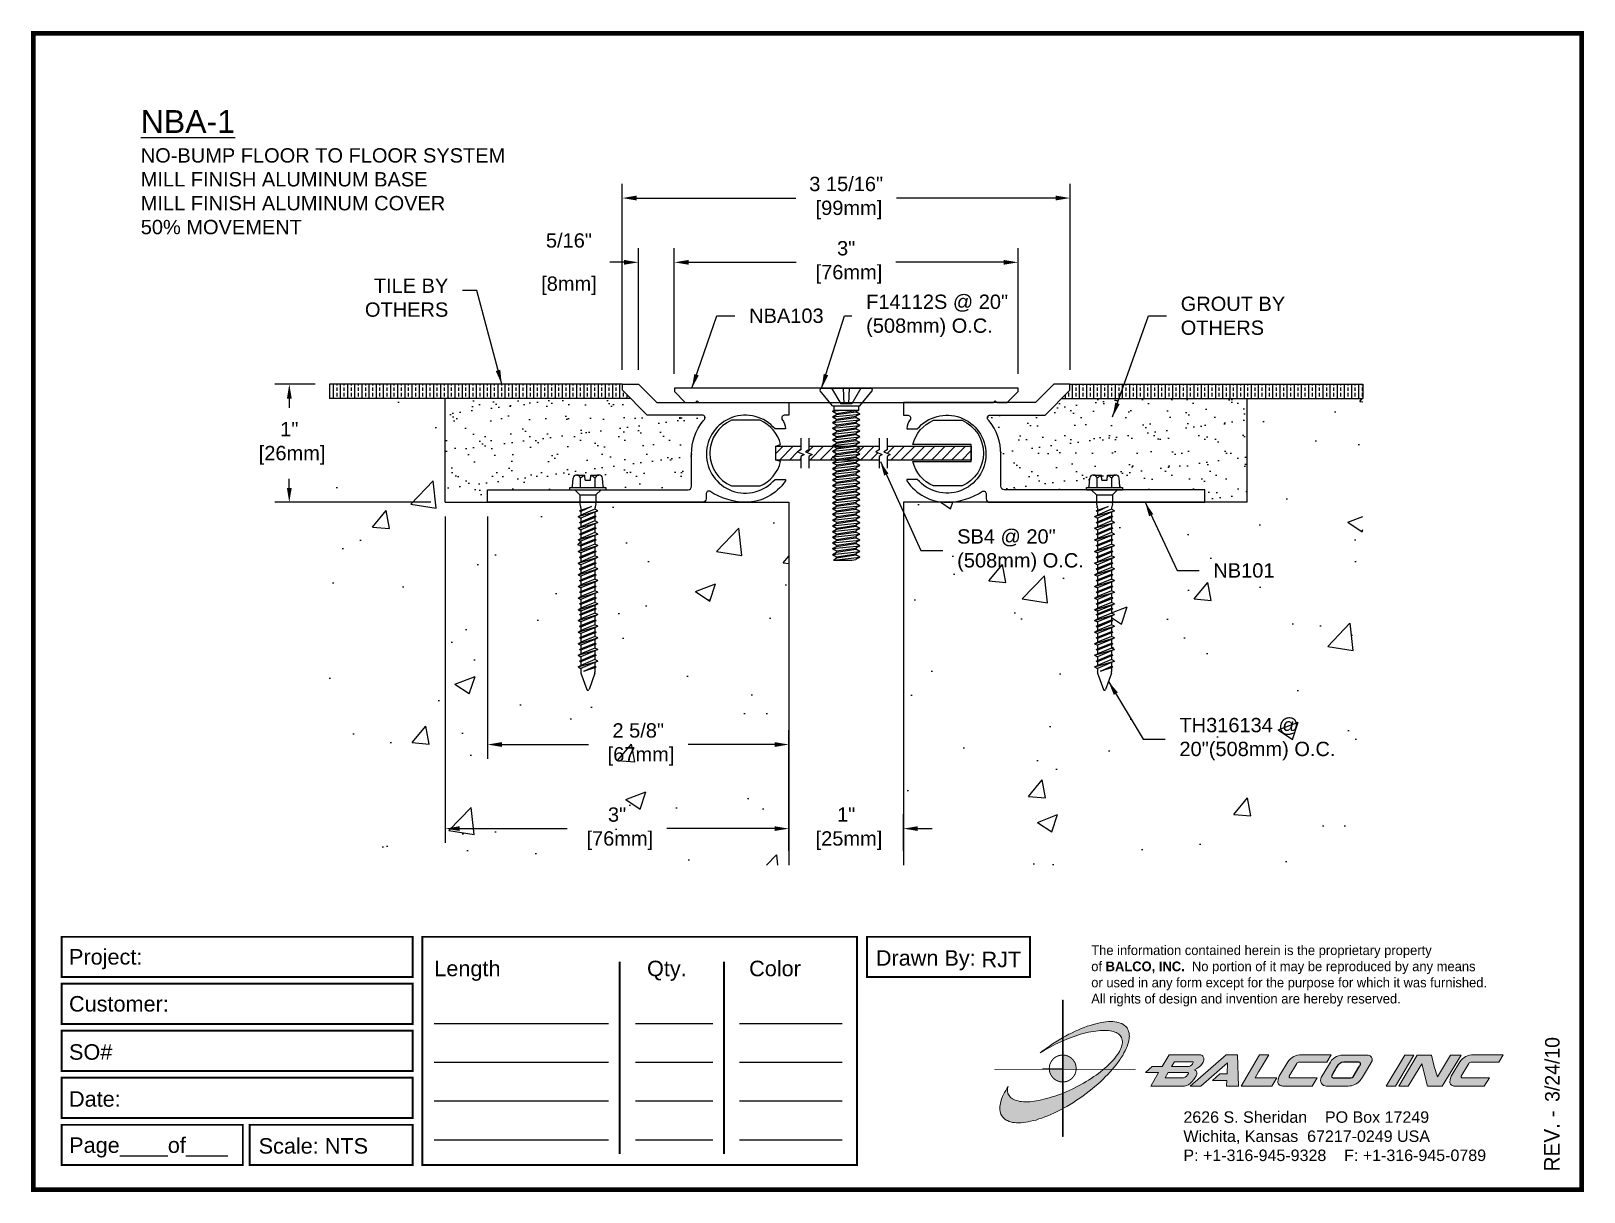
# Paper-space layout 'Layout1' of a CAD drawing. Header units: inches. Extents: x 0 to 10, y 0 to 7.5.
# The model-space entities are those that its viewports show. They can reach past a viewport. Long polylines and large blocks are cut down to what shows.
import ezdxf

# ---------------------------------------------------------------- set-up
doc = ezdxf.new("R2010")
doc.units = ezdxf.units.IN
doc.header["$MEASUREMENT"] = 0
for name, color, linetype in [('ANCHORS', 4, 'Continuous'), ('Border', 7, 'Continuous'), ('CONDITIONS', 1, 'Continuous'), ('DIMENSIONS', 3, 'Continuous'), ('METALS', 7, 'Continuous'), ('TEXT', 2, 'Continuous')]:
    doc.layers.add(name, color=color, linetype=linetype)
doc.styles.add('ARIAL', font='arial.ttf')
doc.styles.add('Copyright', font='ERASDEMI.TTF')
doc.dimstyles.new('Arial', dxfattribs={"dimtxt": 0.125, "dimasz": 0.125, "dimexe": 0.125, "dimexo": 0.125, "dimgap": 0.125, "dimtad": 0, "dimtih": 1, "dimtoh": 1, "dimdec": 4, "dimzin": 3, "dimdsep": 46, "dimlunit": 4, "dimtxsty": 'ARIAL', "dimcen": 0.125, "dimadec": 0, "dimazin": 0, "dimtfac": 1, "dimtdec": 4, "dimtofl": 0, "dimtmove": 0, "dimatfit": 3, "dimfxl": 0, "dimfrac": 2, "dimtolj": 1, "dimtzin": 0, "dimarcsym": 0})
pattern_1 = [(37.5, (8.13244, 16.01393), (-0.0078742, 0.240853), [0, -0.19, 0, -0.2125, 0, -0.203125]), (7.5, (8.13244, 16.01393), (0.221222, 0.352768), [0, -0.1025, 0, -0.17125, 0, -0.065625]), (327.5, (7.9787, 16.01393), (0.3892677, 0.0007074), [0, -0.0625, 0, -0.225, 0, -0.29375]), (317.5, (7.9787, 16.01393), (0.375766, 0.1097094), [0, -0.03125, 0, -0.1475, 0, -0.16875])]
pattern_2 = [(50, (8.1324, 16.014), (1.79315, -0.15688), [0.1875, -2.0625]), (355, (8.1324, 16.014), (-0.34688, 1.88048), [0.15, -1.65]), (100.451, (8.2819, 16.0009), (1.44627, 1.7236), [0.15935, -1.75286]), (46.184, (8.1324, 16.514), (2.6681, -0.4138), [0.28125, -3.09375]), (96.636, (8.3548, 16.4795), (2.33666, 2.4353), [0.23903, -2.6293]), (351.184, (8.1324, 16.514), (2.33665, 2.4353), [0.225, -2.475]), (21, (8.3824, 16.389), (1.49227, -1.00655), [0.1875, -2.0625]), (326, (8.3824, 16.389), (0.6083, 1.81288), [0.15, -1.65]), (71.451, (8.5068, 16.305), (2.10056, 0.80633), [0.15935, -1.75286]), (37.5, (8.13244, 16.01393), (0.0304, 0.832235), [0, -1.63, 0, -1.675, 0, -1.65625]), (7.5, (8.1324, 16.0139), (0.657674, 0.98603), [0, -0.955, 0, -1.5925, 0, -0.63125]), (327.5, (7.57494, 16.0139), (1.334556, -0.056387), [0, -0.625, 0, -1.95, 0, -2.5875]), (317.5, (7.325, 16.0139), (1.457965, 0.25026), [0, -0.8125, 0, -1.295, 0, -1.8375])]

psp = doc.layouts.get("Layout1")

# ---------------------------------------------------------------- texts
at = {"insert": (6.843, 1.591), "char_height": 0.0625, "width": 50.295, "attachment_point": 1, "style": 'Copyright'}
psp.add_mtext('The information contained herein is the proprietary property\\Pof {\\fEras Bold ITC|b0|i0|c0|p34;BALCO, INC.}  No portion of it may be reproduced by any means\\Por used in any form except for the purpose for which it was furnished.\\PAll rights of design and invention are hereby reserved.', dxfattribs=at)
at = {"layer": 'Border', "insert": (7.438, 0.52), "char_height": 0.074, "width": 2.3438, "attachment_point": 1, "style": 'ARIAL'}
psp.add_mtext('2626 S. Sheridan    PO Box 17249\\PWichita, Kansas  67217-0249 USA \\PP: +1-316-945-9328    F: +1-316-945-0789', dxfattribs=at)

msp = doc.modelspace()

# ---------------------------------------------------------------- texts
at = {"layer": 'TEXT', "insert": (10.45034, 24.82501), "char_height": 0.2, "width": 3.78125, "attachment_point": 1, "style": 'ARIAL'}
msp.add_mtext('{\\LNBA-1\\P\\H0.625x;\\lNO-BUMP FLOOR TO FLOOR SYSTEM\\PMILL FINISH ALUMINUM BASE\\PMILL FINISH ALUMINUM COVER\\P50% MOVEMENT}', dxfattribs=at)
at = {"layer": 'TEXT', "char_height": 0.125, "style": 'ARIAL'}
for s, insert, attachment_point in [('TILE BY\\POTHERS', (13.13487, 23.18674), 6), ('F14112S @ 20"\\P(508mm) O.C.', (16.78233, 23.02898), 4), ('GROUT BY\\POTHERS', (19.52846, 23.02898), 4), ('NBA103', (15.76105, 23.02898), 4), ('SB4 @ 20"\\P(508mm) O.C.', (17.57698, 20.98087), 4), ('NB101', (19.81315, 20.80647), 4), ('TH316134 @\\P20"(508mm) O.C.', (19.51707, 19.33502), 4)]:
    msp.add_mtext(s, dxfattribs=dict(at, insert=insert, attachment_point=attachment_point))

# ---------------------------------------------------------------- blocks, each defined once
blk = doc.blocks.new('ACADlogo')
h = blk.add_hatch(color=256)
h.paths.add_polyline_path([(-3.346, 1.223), (-3.351, 1.223), (-3.351, 0.979), (-3.346, 0.982)])
h.paths.add_polyline_path([(-3.346, 0.961), (-3.351, 0.959), (-3.351, 0.868), (-3.346, 0.868)])
h.paths.add_polyline_path([(-3.346, 0.777), (-3.351, 0.777), (-3.351, 0.699), (-3.351, 0.695), (-3.35, 0.695), (-3.346, 0.695)])
h.paths.add_polyline_path([(-3.346, 0.864), (-3.346, 0.868), (-3.35, 0.868), (-3.351, 0.868), (-3.351, 0.777), (-3.346, 0.777), (-3.346, 0.778), (-3.348, 0.778)])
h.paths.add_polyline_path([(-3.346, 0.524), (-3.351, 0.521), (-3.351, 0.342), (-3.346, 0.342)])
h.paths.add_polyline_path([(-3.346, 0.695), (-3.351, 0.695), (-3.351, 0.621), (-3.346, 0.623)])
h.paths.add_polyline_path([(-3.346, 0.623), (-3.351, 0.621), (-3.351, 0.521), (-3.346, 0.524)])
h.paths.add_polyline_path([(-3.346, 0.982), (-3.351, 0.979), (-3.351, 0.959), (-3.346, 0.961)])
h = blk.add_hatch(color=175)
h.paths.add_polyline_path([(-3.518, 0.573), (-3.534, 0.571), (-3.548, 0.569), (-3.562, 0.567), (-3.576, 0.567), (-3.589, 0.566), (-3.602, 0.567), (-3.614, 0.568), (-3.625, 0.569), (-3.636, 0.572), (-3.646, 0.574), (-3.656, 0.577), (-3.664, 0.581), (-3.673, 0.585), (-3.679, 0.589), (-3.685, 0.595), (-3.688, 0.598), (-3.691, 0.6), (-3.695, 0.607), (-3.699, 0.614), (-3.703, 0.621), (-3.704, 0.626), (-3.705, 0.631), (-3.706, 0.637), (-3.706, 0.642), (-3.705, 0.648), (-3.705, 0.653), (-3.703, 0.659), (-3.702, 0.665), (-3.71, 0.652), (-3.717, 0.639), (-3.725, 0.626), (-3.731, 0.613), (-3.737, 0.601), (-3.741, 0.589), (-3.746, 0.577), (-3.749, 0.566), (-3.751, 0.555), (-3.753, 0.544), (-3.754, 0.538), (-3.754, 0.533), (-3.755, 0.523), (-3.754, 0.513), (-3.753, 0.508), (-3.752, 0.503), (-3.75, 0.494), (-3.748, 0.486), (-3.743, 0.477), (-3.74, 0.473), (-3.738, 0.469), (-3.734, 0.465), (-3.73, 0.461), (-3.723, 0.455), (-3.715, 0.449), (-3.706, 0.445), (-3.695, 0.44), (-3.685, 0.437), (-3.674, 0.434), (-3.661, 0.432), (-3.648, 0.431), (-3.634, 0.431), (-3.62, 0.431), (-3.604, 0.433), (-3.588, 0.435), (-3.572, 0.438), (-3.556, 0.441), (-3.538, 0.445), (-3.52, 0.449), (-3.503, 0.456), (-3.483, 0.461), (-3.464, 0.469), (-3.445, 0.477), (-3.426, 0.485), (-3.406, 0.494), (-3.385, 0.503), (-3.364, 0.514), (-3.351, 0.521), (-3.351, 0.621), (-3.364, 0.616), (-3.382, 0.609), (-3.4, 0.603), (-3.418, 0.598), (-3.436, 0.592), (-3.453, 0.587), (-3.47, 0.583), (-3.486, 0.579), (-3.503, 0.576)])
h.paths.add_polyline_path([(-3.215, 0.687), (-3.251, 0.667), (-3.289, 0.649), (-3.327, 0.631), (-3.345, 0.623), (-3.346, 0.623), (-3.346, 0.524), (-3.343, 0.525), (-3.323, 0.537), (-3.302, 0.549), (-3.28, 0.563), (-3.259, 0.577), (-3.238, 0.59), (-3.218, 0.605), (-3.198, 0.62), (-3.179, 0.635), (-3.16, 0.65), (-3.141, 0.665), (-3.123, 0.681), (-3.106, 0.696), (-3.089, 0.712), (-3.074, 0.727), (-3.058, 0.743), (-3.043, 0.759), (-3.03, 0.775), (-3.028, 0.777), (-3.085, 0.777), (-3.091, 0.772), (-3.105, 0.761), (-3.118, 0.75), (-3.134, 0.739), (-3.149, 0.729), (-3.165, 0.718), (-3.182, 0.707), (-3.198, 0.697)])
h.paths.add_polyline_path([(-2.921, 1.009), (-2.922, 1.015), (-2.924, 1.02), (-2.926, 1.029), (-2.931, 1.038), (-2.934, 1.043), (-2.936, 1.047), (-2.94, 1.05), (-2.943, 1.054), (-2.951, 1.06), (-2.959, 1.066), (-2.968, 1.071), (-2.978, 1.075), (-2.989, 1.079), (-3, 1.081), (-3.013, 1.083), (-3.026, 1.084), (-3.04, 1.084), (-3.054, 1.084), (-3.07, 1.083), (-3.085, 1.081), (-3.102, 1.079), (-3.118, 1.075), (-3.136, 1.07), (-3.153, 1.066), (-3.171, 1.06), (-3.191, 1.054), (-3.21, 1.047), (-3.229, 1.039), (-3.248, 1.031), (-3.268, 1.022), (-3.289, 1.012), (-3.31, 1.002), (-3.33, 0.991), (-3.346, 0.982), (-3.346, 0.961), (-3.342, 0.962), (-3.323, 0.971), (-3.305, 0.978), (-3.287, 0.984), (-3.268, 0.991), (-3.251, 0.996), (-3.234, 1.002), (-3.216, 1.007), (-3.199, 1.011), (-3.182, 1.015), (-3.167, 1.018), (-3.15, 1.021), (-3.136, 1.023), (-3.121, 1.025), (-3.107, 1.026), (-3.093, 1.026), (-3.079, 1.027), (-3.067, 1.026), (-3.054, 1.026), (-3.043, 1.025), (-3.032, 1.022), (-3.022, 1.02), (-3.013, 1.016), (-3.004, 1.013), (-2.997, 1.009), (-2.989, 1.005), (-2.983, 0.999), (-2.98, 0.996), (-2.978, 0.994), (-2.973, 0.987), (-2.969, 0.981), (-2.967, 0.973), (-2.965, 0.965), (-2.964, 0.957), (-2.964, 0.949), (-2.964, 0.944), (-2.965, 0.94), (-2.967, 0.93), (-2.969, 0.921), (-2.973, 0.911), (-2.978, 0.901), (-2.983, 0.891), (-2.989, 0.881), (-2.996, 0.871), (-3.004, 0.86), (-3.012, 0.849), (-3.021, 0.838), (-3.032, 0.827), (-3.042, 0.816), (-3.053, 0.805), (-3.065, 0.794), (-3.077, 0.783), (-3.085, 0.777), (-3.028, 0.777), (-3.016, 0.791), (-3.004, 0.806), (-2.992, 0.822), (-2.981, 0.837), (-2.971, 0.852), (-2.962, 0.866), (-2.954, 0.882), (-2.946, 0.896), (-2.939, 0.91), (-2.934, 0.924), (-2.929, 0.938), (-2.926, 0.944), (-2.925, 0.951), (-2.922, 0.963), (-2.92, 0.975), (-2.92, 0.982), (-2.919, 0.987), (-2.92, 0.999), (-2.92, 1.005)])
h.paths.add_polyline_path([(-3.372, 0.966), (-3.393, 0.953), (-3.415, 0.94), (-3.435, 0.925), (-3.455, 0.911), (-3.475, 0.897), (-3.494, 0.882), (-3.468, 0.898), (-3.439, 0.915), (-3.41, 0.93), (-3.396, 0.938), (-3.38, 0.945), (-3.351, 0.959), (-3.351, 0.979)])
h = blk.add_hatch(color=256)
h.paths.add_polyline_path([(-3.268, 0.814), (-3.27, 0.819), (-3.273, 0.824), (-3.276, 0.828), (-3.279, 0.833), (-3.282, 0.837), (-3.286, 0.841), (-3.29, 0.845), (-3.294, 0.849), (-3.298, 0.852), (-3.303, 0.855), (-3.308, 0.858), (-3.313, 0.86), (-3.318, 0.863), (-3.323, 0.864), (-3.328, 0.866), (-3.334, 0.867), (-3.339, 0.868), (-3.345, 0.868), (-3.346, 0.868), (-3.346, 0.777), (-3.335, 0.777), (-3.262, 0.777), (-3.262, 0.781), (-3.262, 0.787), (-3.263, 0.792), (-3.264, 0.798), (-3.265, 0.803), (-3.266, 0.808)])
h.paths.add_polyline_path([(-3.351, 0.777), (-3.436, 0.777), (-3.435, 0.773), (-3.435, 0.768), (-3.434, 0.762), (-3.432, 0.757), (-3.431, 0.752), (-3.428, 0.747), (-3.426, 0.742), (-3.423, 0.737), (-3.42, 0.732), (-3.417, 0.728), (-3.414, 0.723), (-3.41, 0.719), (-3.406, 0.716), (-3.401, 0.712), (-3.397, 0.709), (-3.392, 0.706), (-3.387, 0.704), (-3.382, 0.701), (-3.377, 0.699), (-3.372, 0.698), (-3.367, 0.696), (-3.361, 0.695), (-3.356, 0.695), (-3.351, 0.695)])
h.paths.add_polyline_path([(-3.346, 0.868), (-3.35, 0.868), (-3.351, 0.868), (-3.351, 0.777), (-3.346, 0.777)])
h = blk.add_hatch(color=256)
h.paths.add_polyline_path([(-2.438, 0.844, 0.412988), (-2.461, 0.869), (-2.663, 0.869), (-2.707, 0.794), (-2.771, 0.794), (-2.815, 0.755), (-2.73, 0.755), (-2.781, 0.668), (-2.563, 0.668, 0.107996), (-2.538, 0.677, 0.108939), (-2.494, 0.724, 0.080345), (-2.483, 0.745, 0.419497), (-2.499, 0.773, 0.149928), (-2.447, 0.815, 0.134283)])
h.paths.add_polyline_path([(-2.507, 0.821, -0.209012), (-2.532, 0.794), (-2.538, 0.794), (-2.646, 0.794), (-2.627, 0.825), (-2.51, 0.825, -0.56619)], flags=16)
h.paths.add_polyline_path([(-2.538, 0.75, -0.241309), (-2.569, 0.722), (-2.688, 0.722), (-2.669, 0.755), (-2.541, 0.755, -0.56619)], flags=16)
for points in [[(-2.285, 0.819), (-2.287, 0.748), (-2.335, 0.748), (-2.383, 0.705), (-2.29, 0.705), (-2.292, 0.668), (-2.215, 0.668), (-2.221, 0.869), (-2.295, 0.869), (-2.527, 0.668), (-2.458, 0.668)], [(-2.018, 0.869), (-2.079, 0.869), (-2.198, 0.668), (-2, 0.668), (-1.968, 0.722), (-2.107, 0.722), (-2.085, 0.759), (-2.064, 0.794)], [(-1.617, 0.869), (-1.807, 0.869, 0.270182), (-1.896, 0.825), (-1.946, 0.742, 0.109019), (-1.961, 0.695, 0.340665), (-1.945, 0.672, 0.129907), (-1.923, 0.668), (-1.738, 0.668), (-1.706, 0.722), (-1.878, 0.722), (-1.882, 0.722, -0.601242), (-1.887, 0.731), (-1.838, 0.813, -0.253048), (-1.821, 0.823), (-1.645, 0.823)], [(-1.083, 0.867), (-1.14, 0.867), (-1.261, 0.667), (-1.26, 0.667), (-1.202, 0.667)], [(-0.96, 0.83), (-0.969, 0.867), (-1.061, 0.867), (-1.179, 0.667), (-1.12, 0.667), (-1.031, 0.812), (-0.995, 0.667), (-0.9, 0.667), (-0.778, 0.867), (-0.846, 0.867), (-0.931, 0.727), (-0.951, 0.795)], [(-0.507, 0.869), (-0.697, 0.869, 0.270182), (-0.786, 0.825), (-0.836, 0.742, 0.109019), (-0.85, 0.695, 0.340665), (-0.835, 0.672, 0.129907), (-0.812, 0.668), (-0.628, 0.668), (-0.595, 0.722), (-0.768, 0.722), (-0.772, 0.722, -0.601242), (-0.777, 0.731), (-0.728, 0.813, -0.253048), (-0.71, 0.823), (-0.534, 0.823)], [(-3.346, 0.623), (-3.351, 0.621), (-3.351, 0.521), (-3.346, 0.524)]]:
    blk.add_hatch(color=256).paths.add_polyline_path(points)
h = blk.add_hatch(color=256)
h.paths.add_polyline_path([(-1.377, 0.868), (-1.383, 0.868), (-1.383, 0.868), (-1.44, 0.868), (-1.492, 0.868), (-1.541, 0.868, 0.297712), (-1.628, 0.811), (-1.68, 0.723, 0.585116), (-1.646, 0.668), (-1.506, 0.668, 0.210586), (-1.429, 0.703), (-1.415, 0.726), (-1.389, 0.769), (-1.352, 0.831, 0.4352)])
h.paths.add_polyline_path([(-1.437, 0.823, -0.603783), (-1.428, 0.805), (-1.431, 0.801), (-1.434, 0.796), (-1.438, 0.789), (-1.474, 0.728, -0.229001), (-1.489, 0.722), (-1.494, 0.722), (-1.501, 0.722), (-1.597, 0.722), (-1.604, 0.722, -0.492401), (-1.613, 0.734), (-1.601, 0.757), (-1.591, 0.775), (-1.582, 0.791, -0.238368), (-1.535, 0.823)], flags=16)
for q in [(-3.48, 0.777), (-3.351, 0.642)]:
    blk.add_line((-3.351, 0.777), q)
at = {"color": 7, "lineweight": 0}
for points in [[(-3.351, 1.223), (-3.346, 1.223), (-3.346, 0.342), (-3.351, 0.342), (-3.351, 1.223)], [(-2.292, 0.668), (-2.215, 0.668), (-2.221, 0.869), (-2.295, 0.869), (-2.527, 0.668), (-2.458, 0.668), (-2.285, 0.819), (-2.287, 0.748), (-2.286, 0.748), (-2.335, 0.748), (-2.383, 0.705), (-2.29, 0.705), (-2.292, 0.668), (-2.292, 0.668)], [(-2.198, 0.668), (-2.079, 0.869), (-2.018, 0.869), (-2.064, 0.794), (-2.085, 0.759), (-2.107, 0.722), (-1.968, 0.722), (-2, 0.668), (-2.198, 0.668), (-2.198, 0.668)], [(-1.383, 0.868), (-1.383, 0.868)], [(-1.261, 0.667), (-1.14, 0.867), (-1.083, 0.867), (-1.202, 0.667), (-1.26, 0.667), (-1.261, 0.667), (-1.261, 0.667)], [(-0.9, 0.667), (-0.995, 0.667), (-1.031, 0.812), (-1.12, 0.667), (-1.179, 0.667), (-1.061, 0.867), (-0.969, 0.867), (-0.96, 0.83), (-0.951, 0.795), (-0.931, 0.727), (-0.846, 0.867), (-0.778, 0.867), (-0.9, 0.667), (-0.9, 0.667)]]:
    blk.add_lwpolyline(points, dxfattribs=at)
at = {"color": 175, "lineweight": 0}
blk.add_lwpolyline([(-2.926, 1.029), (-2.924, 1.02), (-2.922, 1.015), (-2.921, 1.009), (-2.92, 1.005), (-2.92, 0.999), (-2.919, 0.987), (-2.92, 0.982), (-2.92, 0.975), (-2.922, 0.963), (-2.925, 0.951), (-2.926, 0.944), (-2.929, 0.938), (-2.934, 0.924), (-2.939, 0.91), (-2.946, 0.896), (-2.954, 0.882), (-2.962, 0.866), (-2.971, 0.852), (-2.981, 0.837), (-2.992, 0.822), (-3.004, 0.806), (-3.016, 0.791), (-3.03, 0.775), (-3.043, 0.759), (-3.058, 0.743), (-3.074, 0.727), (-3.089, 0.712), (-3.106, 0.696), (-3.123, 0.681), (-3.141, 0.665), (-3.16, 0.65), (-3.179, 0.635), (-3.198, 0.62), (-3.218, 0.605), (-3.238, 0.59), (-3.259, 0.577), (-3.28, 0.563), (-3.302, 0.549), (-3.323, 0.537), (-3.343, 0.525), (-3.364, 0.514), (-3.385, 0.503), (-3.406, 0.494), (-3.426, 0.485), (-3.445, 0.477), (-3.464, 0.469), (-3.483, 0.461), (-3.503, 0.456), (-3.52, 0.449), (-3.538, 0.445), (-3.556, 0.441), (-3.572, 0.438), (-3.588, 0.435), (-3.604, 0.433), (-3.62, 0.431), (-3.634, 0.431), (-3.648, 0.431), (-3.661, 0.432), (-3.674, 0.434), (-3.685, 0.437), (-3.695, 0.44), (-3.706, 0.445), (-3.715, 0.449), (-3.723, 0.455), (-3.73, 0.461), (-3.734, 0.465), (-3.738, 0.469), (-3.74, 0.473), (-3.743, 0.477), (-3.748, 0.486), (-3.75, 0.494), (-3.752, 0.503), (-3.753, 0.508), (-3.754, 0.513), (-3.755, 0.523), (-3.754, 0.533), (-3.754, 0.538), (-3.753, 0.544), (-3.751, 0.555), (-3.749, 0.566), (-3.746, 0.577), (-3.741, 0.589), (-3.737, 0.601), (-3.731, 0.613), (-3.725, 0.626), (-3.717, 0.639), (-3.71, 0.652), (-3.702, 0.665), (-3.703, 0.659), (-3.705, 0.653), (-3.705, 0.648), (-3.706, 0.642), (-3.706, 0.637), (-3.705, 0.631), (-3.704, 0.626), (-3.703, 0.621), (-3.699, 0.614), (-3.695, 0.607), (-3.691, 0.6), (-3.688, 0.598), (-3.685, 0.595), (-3.679, 0.589), (-3.673, 0.585), (-3.664, 0.581), (-3.656, 0.577), (-3.646, 0.574), (-3.636, 0.572), (-3.625, 0.569), (-3.614, 0.568), (-3.602, 0.567), (-3.589, 0.566), (-3.576, 0.567), (-3.562, 0.567), (-3.548, 0.569), (-3.534, 0.571), (-3.518, 0.573), (-3.503, 0.576), (-3.486, 0.579), (-3.47, 0.583), (-3.453, 0.587), (-3.436, 0.592), (-3.418, 0.598), (-3.4, 0.603), (-3.382, 0.609), (-3.364, 0.616), (-3.345, 0.623), (-3.327, 0.631), (-3.289, 0.649), (-3.251, 0.667), (-3.215, 0.687), (-3.198, 0.697), (-3.182, 0.707), (-3.165, 0.718), (-3.149, 0.729), (-3.134, 0.739), (-3.118, 0.75), (-3.105, 0.761), (-3.091, 0.772), (-3.077, 0.783), (-3.065, 0.794), (-3.053, 0.805), (-3.042, 0.816), (-3.032, 0.827), (-3.021, 0.838), (-3.012, 0.849), (-3.004, 0.86), (-2.996, 0.871), (-2.989, 0.881), (-2.983, 0.891), (-2.978, 0.901), (-2.973, 0.911), (-2.969, 0.921), (-2.967, 0.93), (-2.965, 0.94), (-2.964, 0.944), (-2.964, 0.949), (-2.964, 0.957), (-2.965, 0.965), (-2.967, 0.973), (-2.969, 0.981), (-2.973, 0.987), (-2.978, 0.994), (-2.98, 0.996), (-2.983, 0.999), (-2.989, 1.005), (-2.997, 1.009), (-3.004, 1.013), (-3.013, 1.016), (-3.022, 1.02), (-3.032, 1.022), (-3.043, 1.025), (-3.054, 1.026), (-3.067, 1.026), (-3.079, 1.027), (-3.093, 1.026), (-3.107, 1.026), (-3.121, 1.025), (-3.136, 1.023), (-3.15, 1.021), (-3.167, 1.018), (-3.182, 1.015), (-3.199, 1.011), (-3.216, 1.007), (-3.234, 1.002), (-3.251, 0.996), (-3.268, 0.991), (-3.287, 0.984), (-3.305, 0.978), (-3.323, 0.971), (-3.342, 0.962), (-3.38, 0.945), (-3.396, 0.938), (-3.41, 0.93), (-3.439, 0.915), (-3.468, 0.898), (-3.494, 0.882), (-3.475, 0.897), (-3.455, 0.911), (-3.435, 0.925), (-3.415, 0.94), (-3.393, 0.953), (-3.372, 0.966), (-3.351, 0.979), (-3.33, 0.991), (-3.31, 1.002), (-3.289, 1.012), (-3.268, 1.022), (-3.248, 1.031), (-3.229, 1.039), (-3.21, 1.047), (-3.191, 1.054), (-3.171, 1.06), (-3.153, 1.066), (-3.136, 1.07), (-3.118, 1.075), (-3.102, 1.079), (-3.085, 1.081), (-3.07, 1.083), (-3.054, 1.084), (-3.04, 1.084), (-3.026, 1.084), (-3.013, 1.083), (-3, 1.081), (-2.989, 1.079), (-2.978, 1.075), (-2.968, 1.071), (-2.959, 1.066), (-2.951, 1.06), (-2.943, 1.054), (-2.94, 1.05), (-2.936, 1.047), (-2.934, 1.043), (-2.931, 1.038), (-2.926, 1.029), (-2.926, 1.029)], dxfattribs=at)
at = {"color": 7, "lineweight": 0, "const_width": 0.0064}
blk.add_lwpolyline([(-3.262, 0.781), (-3.262, 0.787), (-3.263, 0.792), (-3.264, 0.798), (-3.265, 0.803), (-3.266, 0.808), (-3.268, 0.814), (-3.27, 0.819), (-3.273, 0.824), (-3.276, 0.828), (-3.279, 0.833), (-3.282, 0.837), (-3.286, 0.841), (-3.29, 0.845), (-3.294, 0.849), (-3.298, 0.852), (-3.303, 0.855), (-3.308, 0.858), (-3.313, 0.86), (-3.318, 0.863), (-3.323, 0.864), (-3.328, 0.866), (-3.334, 0.867), (-3.339, 0.868), (-3.345, 0.868), (-3.35, 0.868), (-3.356, 0.868), (-3.361, 0.867), (-3.367, 0.866), (-3.372, 0.865), (-3.377, 0.863), (-3.382, 0.862), (-3.387, 0.859), (-3.392, 0.857), (-3.397, 0.854), (-3.401, 0.851), (-3.406, 0.847), (-3.41, 0.843), (-3.414, 0.839), (-3.417, 0.835), (-3.42, 0.831), (-3.423, 0.826), (-3.426, 0.821), (-3.428, 0.816), (-3.431, 0.811), (-3.432, 0.806), (-3.434, 0.801), (-3.435, 0.795), (-3.435, 0.79), (-3.436, 0.784), (-3.436, 0.779), (-3.435, 0.773), (-3.435, 0.768), (-3.434, 0.762), (-3.432, 0.757), (-3.431, 0.752), (-3.428, 0.747), (-3.426, 0.742), (-3.423, 0.737), (-3.42, 0.732), (-3.417, 0.728), (-3.414, 0.723), (-3.41, 0.719), (-3.406, 0.716), (-3.401, 0.712), (-3.397, 0.709), (-3.392, 0.706), (-3.387, 0.704), (-3.382, 0.701), (-3.377, 0.699), (-3.372, 0.698), (-3.367, 0.696), (-3.361, 0.695), (-3.356, 0.695), (-3.35, 0.695), (-3.345, 0.695), (-3.339, 0.695), (-3.334, 0.696), (-3.328, 0.697), (-3.323, 0.698), (-3.318, 0.7), (-3.313, 0.702), (-3.308, 0.705), (-3.303, 0.708), (-3.298, 0.711), (-3.294, 0.714), (-3.29, 0.718), (-3.286, 0.721), (-3.282, 0.726), (-3.279, 0.73), (-3.276, 0.734), (-3.273, 0.739), (-3.27, 0.744), (-3.268, 0.749), (-3.266, 0.754), (-3.265, 0.76), (-3.264, 0.765), (-3.263, 0.77), (-3.262, 0.776), (-3.262, 0.781)], dxfattribs=at)
at = {"color": 7, "lineweight": 0}
for points in [[(-2.447, 0.815, 0.130368), (-2.438, 0.843, 0.448367), (-2.463, 0.869), (-2.663, 0.869), (-2.707, 0.794), (-2.771, 0.794), (-2.815, 0.755), (-2.73, 0.755), (-2.781, 0.668), (-2.563, 0.668, 0.107996), (-2.538, 0.677, 0.108939), (-2.494, 0.724, 0.077395), (-2.484, 0.744, 0.430878), (-2.499, 0.773, 0.149928)], [(-2.507, 0.821, -0.209012), (-2.532, 0.794), (-2.538, 0.794), (-2.646, 0.794), (-2.627, 0.825), (-2.512, 0.825), (-2.509, 0.825, -0.531288)], [(-1.838, 0.813), (-1.887, 0.731, 0.587385), (-1.882, 0.722), (-1.878, 0.722), (-1.706, 0.722), (-1.738, 0.668), (-1.923, 0.668, -0.129907), (-1.945, 0.672, -0.349839), (-1.961, 0.696, -0.107341), (-1.946, 0.742), (-1.896, 0.825, -0.270182), (-1.807, 0.869), (-1.617, 0.869), (-1.645, 0.823), (-1.821, 0.823, 0.252436)], [(-1.68, 0.723, 0.585116), (-1.646, 0.668), (-1.506, 0.668, 0.210586), (-1.429, 0.703), (-1.415, 0.726), (-1.389, 0.769), (-1.352, 0.831, 0.4352), (-1.377, 0.868), (-1.383, 0.868), (-1.383, 0.868), (-1.44, 0.868), (-1.492, 0.868), (-1.541, 0.868, 0.297712), (-1.628, 0.811)], [(-0.728, 0.813), (-0.777, 0.731, 0.587385), (-0.772, 0.722), (-0.768, 0.722), (-0.595, 0.722), (-0.628, 0.668), (-0.812, 0.668, -0.129907), (-0.835, 0.672, -0.349839), (-0.85, 0.696, -0.107341), (-0.836, 0.742), (-0.786, 0.825, -0.270182), (-0.697, 0.869), (-0.507, 0.869), (-0.534, 0.823), (-0.71, 0.823, 0.252436)], [(-2.569, 0.722), (-2.688, 0.722), (-2.669, 0.755), (-2.543, 0.755), (-2.54, 0.755, -0.531288), (-2.538, 0.75, -0.241309)]]:
    blk.add_lwpolyline(points, format="xyb", close=True, dxfattribs=at)
blk.add_lwpolyline([(-1.437, 0.823), (-1.535, 0.823, 0.238368), (-1.582, 0.791), (-1.591, 0.775), (-1.601, 0.757), (-1.613, 0.734, 0.490298), (-1.604, 0.722), (-1.597, 0.722), (-1.501, 0.722), (-1.494, 0.722), (-1.489, 0.722, 0.229001), (-1.474, 0.728), (-1.438, 0.789), (-1.434, 0.796), (-1.431, 0.801), (-1.428, 0.805, 0.603783)], format="xyb", close=True)
blk.add_lwpolyline([(-2.879, 0.777, 0.00455, 0.00455, 0), (-3.791, 0.777, 0.00183, 0.00183, 0), (-3.791, 0.777, 0.00183, 0.00183, 0)], format="xyseb", dxfattribs=at)
blk = doc.blocks.new('Quantity Data')
at = {"layer": 'Border', "color": 253}
for p, q in [((2.755, 1.254), (3.881, 1.254)), ((4.054, 1.254), (4.553, 1.254)), ((4.725, 1.254), (5.389, 1.254)), ((2.755, 1.004), (3.881, 1.004)), ((4.054, 1.004), (4.553, 1.004)), ((4.725, 1.004), (5.389, 1.004)), ((2.755, 0.754), (3.881, 0.754)), ((4.054, 0.754), (4.553, 0.754)), ((4.725, 0.754), (5.389, 0.754)), ((2.755, 0.504), (3.881, 0.504)), ((4.054, 0.504), (4.553, 0.504)), ((4.725, 0.504), (5.389, 0.504))]:
    blk.add_line(p, q, dxfattribs=at)
at = {"layer": 'Border', "const_width": 0.0125}
blk.add_lwpolyline([(5.485, 0.341), (2.678, 0.341), (2.678, 1.813), (5.485, 1.813)], close=True, dxfattribs=at)
for points in [[(3.953, 1.653), (3.953, 0.412)], [(4.625, 1.653), (4.625, 0.412)]]:
    blk.add_lwpolyline(points, dxfattribs=at)
at = {"layer": 'Border', "style": 'ARIAL'}
for s, p in [('Length', (2.756, 1.559)), ('Qty.', (4.129, 1.559)), ('Color', (4.788, 1.559))]:
    blk.add_text(s, height=0.1, dxfattribs=at).set_placement(p)
blk = doc.blocks.new('Drawn By')
at = {"layer": 'Border', "const_width": 0.0125}
blk.add_lwpolyline([(5.38, 1.813), (6.432, 1.813), (6.432, 1.554), (5.38, 1.554)], close=True, dxfattribs=at)
at = {"layer": 'Border', "style": 'ARIAL'}
blk.add_text('Drawn By: ', height=0.1, dxfattribs=at).set_placement((5.438, 1.627))
blk.add_attdef('XXX', (6.12, 1.617), '', height=0.1, dxfattribs=at)
blk = doc.blocks.new('Project Info')
at = {"layer": 'Border', "const_width": 0.0125}
for points in [[(0.182, 1.813), (2.448, 1.813), (2.448, 1.554), (0.182, 1.554)], [(0.182, 1.51), (2.448, 1.51), (2.448, 1.251), (0.182, 1.251)], [(0.182, 1.207), (2.448, 1.207), (2.448, 0.947), (0.182, 0.947)], [(0.182, 0.904), (2.448, 0.904), (2.448, 0.644), (0.182, 0.644)], [(0.182, 0.6), (1.352, 0.6), (1.352, 0.341), (0.182, 0.341)], [(1.396, 0.6), (2.448, 0.6), (2.448, 0.341), (1.396, 0.341)]]:
    blk.add_lwpolyline(points, close=True, dxfattribs=at)
at = {"layer": 'Border', "style": 'ARIAL'}
for s, p in [('Project:', (0.23, 1.634)), ('Customer:', (0.23, 1.331)), ('SO#', (0.23, 1.02)), ('Date:', (0.23, 0.717)), ('Page%%u        %%uof%%u       ', (0.231, 0.419)), ('Scale: NTS', (1.454, 0.414))]:
    blk.add_text(s, height=0.1, dxfattribs=at).set_placement(p)
blk = doc.blocks.new('REV')
at = {"style": 'Copyright'}
blk.add_text('REV. -', height=0.1, rotation=90, dxfattribs=at).set_placement((-0.142, 0.117))
at = {"style": 'Copyright', "flags": 4}
blk.add_attdef('REVISIONDATE', (-0.142, 0.566), '', height=0.0938, rotation=90, dxfattribs=at)
blk = doc.blocks.new('NB101')
at = {"color": 7}
blk.add_lwpolyline([(0, 0.11), (1.75, 0.11, 0.414214), (1.78, 0.14), (1.78, 0.42, -0.169148), (1.882, 0.712, 0.705453), (1.879, 0.76), (1.394, 0.76), (1.176, 0.979), (1.176, 1.03), (1.316, 1.03), (1.476, 0.87), (2.63, 0.87), (2.63, 0.76), (2.594, 0.76, 0.552863), (2.569, 0.725, -0.162306), (2.599, 0.64), (2.509, 0.64, 2.723771), (2.509, 0.2), (2.599, 0.2), (2.599, 0.186, -0.25024), (2.25, 0, -0.145549), (1.941, 0.097, 0.525468), (1.907, 0.071), (1.907, 0.03, -0.414214), (1.877, 0), (0, 0)], format="xyb", close=True, dxfattribs=at)
blk = doc.blocks.new('Th316134')
for p, q in [((-0.157, 1.75), (-0.157, 1.769)), ((-0.157, 1.769), (0.157, 1.769)), ((-0.135, 1.779), (-0.129, 1.85)), ((-0.097, 1.877), (-0.027, 1.877)), ((-0.065, 1.769), (-0.065, 1.85)), ((-0.023, 1.833), (-0.027, 1.877)), ((-0.023, 1.833), (0.023, 1.833)), ((0.023, 1.833), (0.027, 1.877)), ((0.027, 1.877), (0.097, 1.877)), ((0.064, 1.769), (0.064, 1.85)), ((0.135, 1.779), (0.129, 1.85)), ((0.157, 1.769), (0.157, 1.75)), ((-0.157, 1.75), (0.157, 1.75)), ((-0.115, 1.75), (-0.07, 1.705)), ((-0.07, 1.705), (-0.07, 1.638)), ((-0.07, 1.705), (0.07, 1.705)), ((-0.069, 1.628), (-0.063, 1.602)), ((0.069, 1.628), (0.063, 1.602)), ((0.115, 1.75), (0.07, 1.705)), ((0.07, 1.705), (0.07, 1.638)), ((-0.086, 1.516), (0.086, 1.566)), ((-0.086, 1.516), (-0.062, 1.529)), ((-0.086, 1.516), (-0.062, 1.503)), ((-0.074, 1.566), (0.032, 1.603)), ((-0.074, 1.566), (-0.062, 1.573)), ((-0.074, 1.566), (-0.062, 1.56)), ((-0.074, 1.465), (0.074, 1.516)), ((-0.062, 1.573), (0.032, 1.603)), ((0.032, 1.603), (-0.062, 1.56)), ((-0.062, 1.593), (-0.062, 1.573)), ((0.062, 1.579), (-0.062, 1.529)), ((-0.062, 1.56), (-0.062, 1.529)), ((0.062, 1.553), (-0.062, 1.503)), ((-0.062, 1.471), (0.062, 1.522)), ((0.062, 1.509), (-0.062, 1.459)), ((-0.062, 1.503), (-0.062, 1.471)), ((0.062, 1.593), (0.062, 1.579)), ((0.086, 1.566), (0.062, 1.579)), ((0.086, 1.566), (0.062, 1.553)), ((0.062, 1.553), (0.062, 1.522)), ((0.074, 1.516), (0.062, 1.522)), ((0.074, 1.516), (0.062, 1.509)), ((0.062, 1.509), (0.062, 1.478)), ((-0.086, 1.414), (0.086, 1.465)), ((-0.086, 1.414), (-0.062, 1.427)), ((-0.086, 1.414), (-0.062, 1.401)), ((-0.086, 1.313), (0.086, 1.363)), ((-0.074, 1.465), (-0.062, 1.471)), ((-0.074, 1.465), (-0.062, 1.459)), ((-0.074, 1.363), (0.074, 1.414)), ((-0.074, 1.363), (-0.062, 1.369)), ((-0.074, 1.363), (-0.062, 1.357)), ((0.062, 1.478), (-0.062, 1.427)), ((-0.062, 1.459), (-0.062, 1.427)), ((0.062, 1.452), (-0.062, 1.401)), ((-0.062, 1.369), (0.062, 1.42)), ((0.062, 1.408), (-0.062, 1.357)), ((-0.062, 1.401), (-0.062, 1.369)), ((0.062, 1.376), (-0.062, 1.325)), ((-0.062, 1.357), (-0.062, 1.325)), ((0.086, 1.465), (0.062, 1.478)), ((0.086, 1.465), (0.062, 1.452)), ((0.062, 1.452), (0.062, 1.42)), ((0.074, 1.414), (0.062, 1.42)), ((0.074, 1.414), (0.062, 1.408)), ((0.062, 1.408), (0.062, 1.376)), ((0.086, 1.363), (0.062, 1.376)), ((0.086, 1.363), (0.062, 1.35)), ((-0.086, 1.313), (-0.062, 1.325)), ((-0.086, 1.313), (-0.062, 1.3)), ((-0.086, 1.211), (0.086, 1.262)), ((-0.086, 1.211), (-0.062, 1.224)), ((-0.074, 1.262), (0.074, 1.313)), ((-0.074, 1.262), (-0.062, 1.268)), ((-0.074, 1.262), (-0.062, 1.256)), ((0.062, 1.35), (-0.062, 1.3)), ((-0.062, 1.268), (0.062, 1.319)), ((0.062, 1.306), (-0.062, 1.256)), ((-0.062, 1.3), (-0.062, 1.268)), ((0.062, 1.275), (-0.062, 1.224)), ((-0.062, 1.256), (-0.062, 1.224)), ((0.062, 1.249), (-0.062, 1.198)), ((0.062, 1.35), (0.062, 1.319)), ((0.074, 1.313), (0.062, 1.319)), ((0.074, 1.313), (0.062, 1.306)), ((0.062, 1.306), (0.062, 1.275)), ((0.086, 1.262), (0.062, 1.275)), ((0.086, 1.262), (0.062, 1.249)), ((0.062, 1.249), (0.062, 1.217)), ((-0.086, 1.211), (-0.062, 1.198)), ((-0.086, 1.109), (0.086, 1.16)), ((-0.086, 1.109), (-0.062, 1.122)), ((-0.086, 1.109), (-0.062, 1.096)), ((-0.074, 1.16), (0.074, 1.211)), ((-0.074, 1.16), (-0.062, 1.166)), ((-0.074, 1.16), (-0.062, 1.154)), ((-0.074, 1.059), (0.074, 1.109)), ((-0.062, 1.166), (0.062, 1.217)), ((0.062, 1.205), (-0.062, 1.154)), ((-0.062, 1.198), (-0.062, 1.166)), ((0.062, 1.173), (-0.062, 1.122)), ((-0.062, 1.154), (-0.062, 1.122)), ((0.062, 1.147), (-0.062, 1.096)), ((-0.062, 1.065), (0.062, 1.116)), ((0.062, 1.103), (-0.062, 1.052)), ((-0.062, 1.096), (-0.062, 1.065)), ((0.074, 1.211), (0.062, 1.217)), ((0.074, 1.211), (0.062, 1.205)), ((0.062, 1.205), (0.062, 1.173)), ((0.086, 1.16), (0.062, 1.173)), ((0.086, 1.16), (0.062, 1.147)), ((0.062, 1.147), (0.062, 1.116)), ((0.074, 1.109), (0.062, 1.116)), ((0.074, 1.109), (0.062, 1.103)), ((0.062, 1.103), (0.062, 1.072)), ((-0.086, 1.008), (0.086, 1.059)), ((-0.086, 1.008), (-0.062, 1.021)), ((-0.086, 1.008), (-0.062, 0.995)), ((-0.086, 0.906), (0.086, 0.957)), ((-0.074, 1.059), (-0.062, 1.065)), ((-0.074, 1.059), (-0.062, 1.052)), ((-0.074, 0.957), (0.074, 1.008)), ((-0.074, 0.957), (-0.062, 0.963)), ((-0.074, 0.957), (-0.062, 0.951)), ((0.062, 1.072), (-0.062, 1.021)), ((-0.062, 1.052), (-0.062, 1.021)), ((0.062, 1.046), (-0.062, 0.995)), ((-0.062, 0.963), (0.062, 1.014)), ((0.062, 1.002), (-0.062, 0.951)), ((-0.062, 0.995), (-0.062, 0.963)), ((0.062, 0.97), (-0.062, 0.919)), ((-0.062, 0.951), (-0.062, 0.919)), ((0.086, 1.059), (0.062, 1.072)), ((0.086, 1.059), (0.062, 1.046)), ((0.062, 1.046), (0.062, 1.014)), ((0.074, 1.008), (0.062, 1.014)), ((0.074, 1.008), (0.062, 1.002)), ((0.062, 1.002), (0.062, 0.97)), ((0.086, 0.957), (0.062, 0.97)), ((0.086, 0.957), (0.062, 0.944)), ((-0.086, 0.906), (-0.062, 0.919)), ((-0.086, 0.906), (-0.062, 0.893)), ((-0.086, 0.805), (0.086, 0.855)), ((-0.086, 0.805), (-0.062, 0.818)), ((-0.074, 0.855), (0.074, 0.906)), ((-0.074, 0.855), (-0.062, 0.862)), ((-0.074, 0.855), (-0.062, 0.849)), ((0.062, 0.944), (-0.062, 0.893)), ((-0.062, 0.862), (0.062, 0.912)), ((0.062, 0.9), (-0.062, 0.849)), ((-0.062, 0.893), (-0.062, 0.862)), ((0.062, 0.868), (-0.062, 0.818)), ((-0.062, 0.849), (-0.062, 0.818)), ((0.062, 0.843), (-0.062, 0.792)), ((0.062, 0.944), (0.062, 0.912)), ((0.074, 0.906), (0.062, 0.912)), ((0.074, 0.906), (0.062, 0.9)), ((0.062, 0.9), (0.062, 0.868)), ((0.086, 0.855), (0.062, 0.868)), ((0.086, 0.855), (0.062, 0.843)), ((0.062, 0.843), (0.062, 0.811)), ((-0.086, 0.805), (-0.062, 0.792)), ((-0.086, 0.703), (0.086, 0.754)), ((-0.086, 0.703), (-0.062, 0.716)), ((-0.086, 0.703), (-0.062, 0.69)), ((-0.074, 0.754), (0.074, 0.805)), ((-0.074, 0.754), (-0.062, 0.76)), ((-0.074, 0.754), (-0.062, 0.748)), ((-0.074, 0.66), (0.074, 0.711)), ((-0.062, 0.76), (0.062, 0.811)), ((0.062, 0.799), (-0.062, 0.748)), ((-0.062, 0.792), (-0.062, 0.76)), ((0.062, 0.767), (-0.062, 0.716)), ((-0.062, 0.748), (-0.062, 0.716)), ((0.062, 0.741), (-0.062, 0.69)), ((-0.062, 0.666), (0.062, 0.717)), ((0.062, 0.705), (-0.062, 0.654)), ((-0.062, 0.698), (-0.062, 0.666)), ((0.074, 0.805), (0.062, 0.811)), ((0.074, 0.805), (0.062, 0.799)), ((0.062, 0.799), (0.062, 0.767)), ((0.086, 0.754), (0.062, 0.767)), ((0.086, 0.754), (0.062, 0.741)), ((0.062, 0.749), (0.062, 0.717)), ((0.074, 0.711), (0.062, 0.717)), ((0.074, 0.711), (0.062, 0.705)), ((0.062, 0.705), (0.062, 0.673)), ((-0.086, 0.609), (0.086, 0.66)), ((-0.086, 0.609), (-0.062, 0.622)), ((-0.086, 0.609), (-0.062, 0.596)), ((-0.086, 0.508), (0.086, 0.559)), ((-0.074, 0.66), (-0.062, 0.666)), ((-0.074, 0.66), (-0.062, 0.654)), ((-0.074, 0.559), (0.074, 0.609)), ((-0.074, 0.559), (-0.062, 0.565)), ((-0.074, 0.559), (-0.062, 0.552)), ((0.062, 0.673), (-0.062, 0.622)), ((-0.062, 0.654), (-0.062, 0.622)), ((0.062, 0.647), (-0.062, 0.596)), ((-0.062, 0.565), (0.062, 0.616)), ((0.062, 0.603), (-0.062, 0.552)), ((-0.062, 0.596), (-0.062, 0.565)), ((0.062, 0.572), (-0.062, 0.521)), ((-0.062, 0.552), (-0.062, 0.521)), ((0.062, 0.546), (-0.062, 0.495)), ((0.086, 0.66), (0.062, 0.673)), ((0.086, 0.66), (0.062, 0.647)), ((0.062, 0.647), (0.062, 0.616)), ((0.074, 0.609), (0.062, 0.616)), ((0.074, 0.609), (0.062, 0.603)), ((0.062, 0.603), (0.062, 0.572)), ((0.086, 0.559), (0.062, 0.572)), ((0.086, 0.559), (0.062, 0.546)), ((0.062, 0.546), (0.062, 0.514)), ((-0.086, 0.508), (-0.062, 0.521)), ((-0.086, 0.508), (-0.062, 0.495)), ((-0.086, 0.406), (0.086, 0.457)), ((-0.086, 0.406), (-0.062, 0.419)), ((-0.074, 0.457), (0.074, 0.508)), ((-0.074, 0.457), (-0.062, 0.463)), ((-0.074, 0.457), (-0.062, 0.451)), ((-0.062, 0.463), (0.062, 0.514)), ((0.062, 0.502), (-0.062, 0.451)), ((-0.062, 0.495), (-0.062, 0.463)), ((0.062, 0.47), (-0.062, 0.419)), ((-0.062, 0.451), (-0.062, 0.419)), ((0.062, 0.444), (-0.062, 0.393)), ((-0.062, 0.362), (0.062, 0.412)), ((0.074, 0.508), (0.062, 0.514)), ((0.074, 0.508), (0.062, 0.502)), ((0.062, 0.502), (0.062, 0.47)), ((0.086, 0.457), (0.062, 0.47)), ((0.086, 0.457), (0.062, 0.444)), ((0.062, 0.444), (0.062, 0.412)), ((0.074, 0.406), (0.062, 0.412)), ((-0.086, 0.406), (-0.062, 0.393)), ((-0.086, 0.305), (0.086, 0.355)), ((-0.086, 0.305), (-0.062, 0.318)), ((-0.086, 0.305), (-0.062, 0.292)), ((-0.074, 0.355), (0.074, 0.406)), ((-0.074, 0.355), (-0.062, 0.362)), ((-0.074, 0.355), (-0.062, 0.349)), ((-0.074, 0.254), (0.074, 0.305)), ((0.062, 0.4), (-0.062, 0.349)), ((-0.062, 0.393), (-0.062, 0.362)), ((0.062, 0.368), (-0.062, 0.318)), ((-0.062, 0.349), (-0.062, 0.318)), ((0.062, 0.343), (-0.062, 0.292)), ((-0.062, 0.26), (0.062, 0.311)), ((0.062, 0.299), (-0.062, 0.248)), ((-0.062, 0.292), (-0.062, 0.26)), ((0.074, 0.406), (0.062, 0.4)), ((0.062, 0.4), (0.062, 0.368)), ((0.086, 0.355), (0.062, 0.368)), ((0.086, 0.355), (0.062, 0.343)), ((0.062, 0.343), (0.062, 0.311)), ((0.074, 0.305), (0.062, 0.311)), ((0.074, 0.305), (0.062, 0.299)), ((0.062, 0.299), (0.062, 0.267)), ((-0.086, 0.203), (0.086, 0.254)), ((-0.086, 0.203), (-0.062, 0.216)), ((-0.086, 0.203), (-0.062, 0.19)), ((-0.074, 0.254), (-0.062, 0.26)), ((-0.074, 0.254), (-0.062, 0.248)), ((0.062, 0.267), (-0.062, 0.216)), ((-0.062, 0.248), (-0.062, 0.216)), ((0.062, 0.241), (-0.062, 0.19)), ((-0.062, 0.19), (-0.062, 0.164)), ((-0.06, 0.149), (-0.01, 0.006)), ((-0.034, 0.166), (0.062, 0.209)), ((-0.034, 0.166), (0.074, 0.203)), ((0.062, 0.197), (-0.034, 0.166)), ((0.06, 0.149), (0.01, 0.006)), ((0.086, 0.254), (0.062, 0.267)), ((0.086, 0.254), (0.062, 0.241)), ((0.062, 0.241), (0.062, 0.209)), ((0.074, 0.203), (0.062, 0.209)), ((0.074, 0.203), (0.062, 0.197)), ((0.062, 0.197), (0.062, 0.164))]:
    blk.add_line(p, q)
for centre, radius, start, end in [((-0.146, 1.78), 0.0112, 270, 355), ((-0.097, 1.845), 0.0327, 9.285, 170.715), ((0, 1.788), 0.0896, 107.4215, 136.0407), ((0, 1.788), 0.0896, 43.9593, 72.5785), ((0.097, 1.845), 0.0327, 9.285, 170.715), ((0.146, 1.78), 0.0112, 185, 270), ((-0.023, 1.638), 0.0465, 180, 191.9357), ((0.023, 1.638), 0.0465, 348.0643, 0), ((-0.109, 1.593), 0.0465, 0, 11.9357), ((0.109, 1.593), 0.0465, 168.0643, 180), ((-0.016, 0.164), 0.0465, 180, 199.3058), ((0.016, 0.164), 0.0465, 340.6942, 0), ((0, 0.011), 0.0106, 204.1001, 335.8999)]:
    blk.add_arc(centre, radius, start, end)
blk = doc.blocks.new('*D9')
at = {"layer": 'Defpoints', "color": 0}
for p in [(13.108, 21.402), (16.108, 18.554), (16.108, 18.235)]:
    blk.add_point(p, dxfattribs=at)
at = {"layer": 'DIMENSIONS', "color": 0, "lineweight": -2}
for p, q in [((13.108, 21.277), (13.108, 18.429)), ((16.108, 18.36), (16.108, 18.679)), ((13.233, 18.554), (14.173, 18.554)), ((15.983, 18.554), (15.043, 18.554))]:
    blk.add_line(p, q, dxfattribs=at)
at = {"layer": 'DIMENSIONS', "color": 0}
for points in [[(13.233, 18.575), (13.233, 18.534), (13.108, 18.554)], [(15.983, 18.575), (15.983, 18.534), (16.108, 18.554)]]:
    blk.add_solid(points, dxfattribs=at)
at = {"layer": 'DIMENSIONS', "color": 0, "insert": (14.608, 18.554), "char_height": 0.125, "attachment_point": 5, "style": 'ARIAL'}
blk.add_mtext('\\A1;3"\\P [76mm]', dxfattribs=at)
blk = doc.blocks.new('F14112S')
for p, q in [((-0.214, 0), (0.214, 0)), ((-0.128, 0), (-0.047, -0.137)), ((-0.025, 0), (-0.02, -0.137)), ((0.025, 0), (0.02, -0.137)), ((0.128, 0), (0.048, -0.137)), ((-0.119, -0.155), (-0.226, -0.024)), ((0.119, -0.155), (0.226, -0.024)), ((-0.119, -0.155), (0.119, -0.155)), ((-0.119, -0.2), (-0.108, -0.195)), ((-0.119, -0.2), (-0.068, -0.195)), ((-0.119, -0.2), (-0.085, -0.22)), ((-0.119, -0.25), (0.119, -0.225)), ((-0.119, -0.25), (-0.085, -0.23)), ((-0.119, -0.25), (-0.085, -0.27)), ((-0.108, -0.155), (-0.108, -0.195)), ((0.108, -0.195), (-0.108, -0.195)), ((-0.085, -0.22), (0.085, -0.195)), ((-0.085, -0.23), (0.085, -0.205)), ((-0.085, -0.22), (-0.085, -0.23)), ((-0.085, -0.27), (0.085, -0.245)), ((-0.085, -0.28), (0.085, -0.255)), ((-0.085, -0.27), (-0.085, -0.28)), ((0.048, -0.137), (-0.047, -0.137)), ((0.108, -0.195), (0.085, -0.205)), ((0.119, -0.225), (0.085, -0.205)), ((0.119, -0.225), (0.085, -0.245)), ((0.085, -0.245), (0.085, -0.255)), ((0.119, -0.275), (0.085, -0.255)), ((0.108, -0.155), (0.108, -0.195)), ((-0.119, -0.3), (0.119, -0.275)), ((-0.119, -0.3), (-0.085, -0.28)), ((-0.119, -0.3), (-0.085, -0.32)), ((-0.119, -0.35), (0.119, -0.325)), ((-0.119, -0.35), (-0.085, -0.33)), ((-0.119, -0.35), (-0.085, -0.37)), ((-0.119, -0.4), (0.119, -0.375)), ((-0.119, -0.4), (-0.085, -0.38)), ((-0.119, -0.4), (-0.085, -0.42)), ((-0.085, -0.32), (0.085, -0.295)), ((-0.085, -0.33), (0.085, -0.305)), ((-0.085, -0.32), (-0.085, -0.33)), ((-0.085, -0.37), (0.085, -0.345)), ((-0.085, -0.38), (0.085, -0.355)), ((-0.085, -0.37), (-0.085, -0.38)), ((-0.085, -0.42), (0.085, -0.395)), ((-0.085, -0.43), (0.085, -0.405)), ((0.119, -0.275), (0.085, -0.295)), ((0.085, -0.295), (0.085, -0.305)), ((0.119, -0.325), (0.085, -0.305)), ((0.119, -0.325), (0.085, -0.345)), ((0.085, -0.345), (0.085, -0.355)), ((0.119, -0.375), (0.085, -0.355)), ((0.119, -0.375), (0.085, -0.395)), ((0.085, -0.395), (0.085, -0.405)), ((0.119, -0.425), (0.085, -0.405)), ((-0.119, -0.45), (0.119, -0.425)), ((-0.119, -0.45), (-0.085, -0.43)), ((-0.119, -0.45), (-0.085, -0.47)), ((-0.119, -0.5), (0.119, -0.475)), ((-0.119, -0.5), (-0.085, -0.48)), ((-0.119, -0.5), (-0.085, -0.52)), ((-0.119, -0.55), (0.119, -0.525)), ((-0.119, -0.55), (-0.085, -0.53)), ((-0.085, -0.42), (-0.085, -0.43)), ((-0.085, -0.47), (0.085, -0.445)), ((-0.085, -0.48), (0.085, -0.455)), ((-0.085, -0.47), (-0.085, -0.48)), ((-0.085, -0.52), (0.085, -0.495)), ((-0.085, -0.53), (0.085, -0.505)), ((-0.085, -0.52), (-0.085, -0.53)), ((0.119, -0.425), (0.085, -0.445)), ((0.085, -0.445), (0.085, -0.455)), ((0.119, -0.475), (0.085, -0.455)), ((0.119, -0.475), (0.085, -0.495)), ((0.085, -0.495), (0.085, -0.505)), ((0.119, -0.525), (0.085, -0.505)), ((0.119, -0.525), (0.085, -0.545)), ((-0.119, -0.55), (-0.085, -0.57)), ((-0.119, -0.6), (0.119, -0.575)), ((-0.119, -0.6), (-0.085, -0.58)), ((-0.119, -0.6), (-0.085, -0.62)), ((-0.119, -0.65), (0.119, -0.625)), ((-0.119, -0.65), (-0.085, -0.63)), ((-0.119, -0.65), (-0.085, -0.67)), ((-0.119, -0.7), (0.119, -0.675)), ((-0.085, -0.57), (0.085, -0.545)), ((-0.085, -0.58), (0.085, -0.555)), ((-0.085, -0.57), (-0.085, -0.58)), ((-0.085, -0.62), (0.085, -0.595)), ((-0.085, -0.63), (0.085, -0.605)), ((-0.085, -0.62), (-0.085, -0.63)), ((-0.085, -0.67), (0.085, -0.645)), ((-0.085, -0.68), (0.085, -0.655)), ((-0.085, -0.67), (-0.085, -0.68)), ((0.085, -0.545), (0.085, -0.555)), ((0.119, -0.575), (0.085, -0.555)), ((0.119, -0.575), (0.085, -0.595)), ((0.085, -0.595), (0.085, -0.605)), ((0.119, -0.625), (0.085, -0.605)), ((0.119, -0.625), (0.085, -0.645)), ((0.085, -0.645), (0.085, -0.655)), ((0.119, -0.675), (0.085, -0.655)), ((0.119, -0.675), (0.085, -0.695)), ((-0.119, -0.7), (-0.085, -0.68)), ((-0.119, -0.7), (-0.085, -0.72)), ((-0.119, -0.75), (0.119, -0.725)), ((-0.119, -0.75), (-0.085, -0.73)), ((-0.119, -0.75), (-0.085, -0.77)), ((-0.119, -0.8), (0.119, -0.775)), ((-0.119, -0.8), (-0.085, -0.78)), ((-0.119, -0.8), (-0.085, -0.82)), ((-0.085, -0.72), (0.085, -0.695)), ((-0.085, -0.73), (0.085, -0.705)), ((-0.085, -0.72), (-0.085, -0.73)), ((-0.085, -0.77), (0.085, -0.745)), ((-0.085, -0.78), (0.085, -0.755)), ((-0.085, -0.77), (-0.085, -0.78)), ((-0.085, -0.82), (0.085, -0.795)), ((-0.085, -0.83), (0.085, -0.805)), ((0.085, -0.695), (0.085, -0.705)), ((0.119, -0.725), (0.085, -0.705)), ((0.119, -0.725), (0.085, -0.745)), ((0.085, -0.745), (0.085, -0.755)), ((0.119, -0.775), (0.085, -0.755)), ((0.119, -0.775), (0.085, -0.795)), ((0.085, -0.795), (0.085, -0.805)), ((0.119, -0.825), (0.085, -0.805)), ((-0.119, -0.85), (0.119, -0.825)), ((-0.119, -0.85), (-0.085, -0.83)), ((-0.119, -0.85), (-0.085, -0.87)), ((-0.119, -0.9), (0.119, -0.875)), ((-0.119, -0.9), (-0.085, -0.88)), ((-0.119, -0.9), (-0.085, -0.92)), ((-0.119, -0.95), (0.119, -0.925)), ((-0.119, -0.95), (-0.085, -0.93)), ((-0.085, -0.82), (-0.085, -0.83)), ((-0.085, -0.87), (0.085, -0.845)), ((-0.085, -0.88), (0.085, -0.855)), ((-0.085, -0.87), (-0.085, -0.88)), ((-0.085, -0.92), (0.085, -0.895)), ((-0.085, -0.93), (0.085, -0.905)), ((-0.085, -0.92), (-0.085, -0.93)), ((-0.085, -0.97), (0.085, -0.945)), ((0.119, -0.825), (0.085, -0.845)), ((0.085, -0.845), (0.085, -0.855)), ((0.119, -0.875), (0.085, -0.855)), ((0.119, -0.875), (0.085, -0.895)), ((0.085, -0.895), (0.085, -0.905)), ((0.119, -0.925), (0.085, -0.905)), ((0.119, -0.925), (0.085, -0.945)), ((0.085, -0.945), (0.085, -0.955)), ((-0.119, -0.95), (-0.085, -0.97)), ((-0.119, -1), (0.119, -0.975)), ((-0.119, -1), (-0.085, -0.98)), ((-0.119, -1), (-0.085, -1.02)), ((-0.119, -1.05), (0.119, -1.025)), ((-0.119, -1.05), (-0.085, -1.03)), ((-0.119, -1.05), (-0.085, -1.07)), ((-0.119, -1.1), (0.119, -1.075)), ((-0.119, -1.1), (-0.085, -1.08)), ((-0.085, -0.98), (0.085, -0.955)), ((-0.085, -0.97), (-0.085, -0.98)), ((-0.085, -1.02), (0.085, -0.995)), ((-0.085, -1.03), (0.085, -1.005)), ((-0.085, -1.02), (-0.085, -1.03)), ((-0.085, -1.07), (0.085, -1.045)), ((-0.085, -1.08), (0.085, -1.055)), ((-0.085, -1.07), (-0.085, -1.08)), ((0.119, -0.975), (0.085, -0.955)), ((0.119, -0.975), (0.085, -0.995)), ((0.085, -0.995), (0.085, -1.005)), ((0.119, -1.025), (0.085, -1.005)), ((0.119, -1.025), (0.085, -1.045)), ((0.085, -1.045), (0.085, -1.055)), ((0.119, -1.075), (0.085, -1.055)), ((0.119, -1.075), (0.085, -1.095)), ((-0.119, -1.1), (-0.085, -1.12)), ((-0.119, -1.15), (0.119, -1.125)), ((-0.119, -1.15), (-0.085, -1.13)), ((-0.119, -1.15), (-0.085, -1.17)), ((-0.119, -1.2), (0.119, -1.175)), ((-0.119, -1.2), (-0.085, -1.18)), ((-0.119, -1.2), (-0.085, -1.22)), ((-0.085, -1.12), (0.085, -1.095)), ((-0.085, -1.13), (0.085, -1.105)), ((-0.085, -1.12), (-0.085, -1.13)), ((-0.085, -1.17), (0.085, -1.145)), ((-0.085, -1.18), (0.085, -1.155)), ((-0.085, -1.17), (-0.085, -1.18)), ((-0.085, -1.22), (0.085, -1.195)), ((-0.085, -1.23), (0.085, -1.205)), ((-0.085, -1.22), (-0.085, -1.23)), ((0.085, -1.095), (0.085, -1.105)), ((0.119, -1.125), (0.085, -1.105)), ((0.119, -1.125), (0.085, -1.145)), ((0.085, -1.145), (0.085, -1.155)), ((0.119, -1.175), (0.085, -1.155)), ((0.119, -1.175), (0.085, -1.195)), ((0.085, -1.195), (0.085, -1.205)), ((0.119, -1.225), (0.085, -1.205)), ((-0.119, -1.25), (0.119, -1.225)), ((-0.119, -1.25), (-0.085, -1.23)), ((-0.119, -1.25), (-0.085, -1.27)), ((-0.119, -1.3), (0.119, -1.275)), ((-0.119, -1.3), (-0.085, -1.28)), ((-0.119, -1.3), (-0.085, -1.32)), ((-0.119, -1.35), (0.119, -1.325)), ((-0.119, -1.35), (-0.085, -1.33)), ((-0.119, -1.35), (-0.085, -1.37)), ((-0.085, -1.27), (0.085, -1.245)), ((-0.085, -1.28), (0.085, -1.255)), ((-0.085, -1.27), (-0.085, -1.28)), ((-0.085, -1.32), (0.085, -1.295)), ((-0.085, -1.33), (0.085, -1.305)), ((-0.085, -1.32), (-0.085, -1.33)), ((-0.085, -1.37), (0.085, -1.345)), ((-0.085, -1.38), (0.085, -1.355)), ((0.119, -1.225), (0.085, -1.245)), ((0.085, -1.245), (0.085, -1.255)), ((0.119, -1.275), (0.085, -1.255)), ((0.119, -1.275), (0.085, -1.295)), ((0.085, -1.295), (0.085, -1.305)), ((0.119, -1.325), (0.085, -1.305)), ((0.119, -1.325), (0.085, -1.345)), ((0.085, -1.345), (0.085, -1.355)), ((0.119, -1.375), (0.085, -1.355)), ((-0.119, -1.4), (0.119, -1.375)), ((-0.119, -1.4), (-0.085, -1.38)), ((-0.119, -1.4), (-0.085, -1.42)), ((-0.119, -1.45), (0.119, -1.425)), ((-0.119, -1.45), (-0.085, -1.43)), ((-0.119, -1.45), (-0.085, -1.47)), ((-0.11, -1.5), (0.119, -1.475)), ((-0.11, -1.5), (-0.085, -1.48)), ((-0.085, -1.37), (-0.085, -1.38)), ((-0.085, -1.42), (0.085, -1.395)), ((-0.085, -1.43), (0.085, -1.405)), ((-0.085, -1.42), (-0.085, -1.43)), ((-0.085, -1.47), (0.085, -1.445)), ((-0.085, -1.48), (0.085, -1.455)), ((-0.085, -1.47), (-0.085, -1.48)), ((0.119, -1.375), (0.085, -1.395)), ((0.085, -1.395), (0.085, -1.405)), ((0.119, -1.425), (0.085, -1.405)), ((0.119, -1.425), (0.085, -1.445)), ((0.085, -1.445), (0.085, -1.455)), ((0.119, -1.475), (0.085, -1.455)), ((0.119, -1.475), (0.085, -1.495)), ((-0.11, -1.5), (0.048, -1.5)), ((0.048, -1.5), (0.085, -1.495))]:
    blk.add_line(p, q)
for centre, start, end in [((-0.214, -0.015), 90, 219.032), ((0.214, -0.015), 320.968, 90)]:
    blk.add_arc(centre, 0.015, start, end)
blk = doc.blocks.new('*D10')
at = {"layer": 'Defpoints', "color": 0}
for p in [(12.098, 22.432), (11.747, 21.402), (13.108, 21.402)]:
    blk.add_point(p, dxfattribs=at)
at = {"layer": 'DIMENSIONS', "color": 0, "lineweight": -2}
for p, q in [((11.973, 22.432), (11.622, 22.432)), ((11.747, 22.307), (11.747, 22.227)), ((11.747, 21.527), (11.747, 21.608)), ((12.983, 21.402), (11.622, 21.402))]:
    blk.add_line(p, q, dxfattribs=at)
at = {"layer": 'DIMENSIONS', "color": 0}
for points in [[(11.726, 22.307), (11.768, 22.307), (11.747, 22.432)], [(11.726, 21.527), (11.768, 21.527), (11.747, 21.402)]]:
    blk.add_solid(points, dxfattribs=at)
at = {"layer": 'DIMENSIONS', "color": 0, "insert": (11.747, 21.917), "char_height": 0.125, "attachment_point": 5, "style": 'ARIAL'}
blk.add_mtext('\\A1;1"\\P [26mm]', dxfattribs=at)
blk = doc.blocks.new('*D11')
at = {"layer": 'Defpoints', "color": 0}
for p in [(13.478, 21.402), (16.108, 19.288), (16.108, 18.235)]:
    blk.add_point(p, dxfattribs=at)
at = {"layer": 'DIMENSIONS', "color": 0, "lineweight": -2}
for p, q in [((13.478, 21.277), (13.478, 19.163)), ((16.108, 18.36), (16.108, 19.413)), ((13.603, 19.288), (14.358, 19.288)), ((15.983, 19.288), (15.228, 19.288))]:
    blk.add_line(p, q, dxfattribs=at)
at = {"layer": 'DIMENSIONS', "color": 0}
for points in [[(13.603, 19.309), (13.603, 19.267), (13.478, 19.288)], [(15.983, 19.309), (15.983, 19.267), (16.108, 19.288)]]:
    blk.add_solid(points, dxfattribs=at)
at = {"layer": 'DIMENSIONS', "color": 0, "insert": (14.793, 19.288), "char_height": 0.125, "attachment_point": 5, "style": 'ARIAL'}
blk.add_mtext('\\A1;2 5/8"\\P [67mm]', dxfattribs=at)
blk = doc.blocks.new('*D12')
at = {"layer": 'Defpoints', "color": 0}
for p in [(17.108, 18.554), (16.108, 18.235), (17.108, 18.235)]:
    blk.add_point(p, dxfattribs=at)
at = {"layer": 'DIMENSIONS', "color": 0, "lineweight": -2}
for p, q in [((16.108, 18.36), (16.108, 18.679)), ((17.108, 18.36), (17.108, 18.679)), ((15.983, 18.554), (15.858, 18.554)), ((17.233, 18.554), (17.358, 18.554))]:
    blk.add_line(p, q, dxfattribs=at)
at = {"layer": 'DIMENSIONS', "color": 0}
for points in [[(15.983, 18.575), (15.983, 18.534), (16.108, 18.554)], [(17.233, 18.575), (17.233, 18.534), (17.108, 18.554)]]:
    blk.add_solid(points, dxfattribs=at)
at = {"layer": 'DIMENSIONS', "color": 0, "insert": (16.608, 18.554), "char_height": 0.125, "attachment_point": 5, "style": 'ARIAL'}
blk.add_mtext('\\A1;1"\\P [25mm]', dxfattribs=at)
blk = doc.blocks.new('*D13')
at = {"layer": 'Defpoints', "color": 0}
for p in [(18.108, 23.496), (15.108, 22.397), (18.108, 22.397)]:
    blk.add_point(p, dxfattribs=at)
at = {"layer": 'DIMENSIONS', "color": 0, "lineweight": -2}
for p, q in [((15.108, 22.522), (15.108, 23.621)), ((18.108, 22.522), (18.108, 23.621)), ((15.233, 23.496), (16.173, 23.496)), ((17.983, 23.496), (17.043, 23.496))]:
    blk.add_line(p, q, dxfattribs=at)
at = {"layer": 'DIMENSIONS', "color": 0}
for points in [[(15.233, 23.517), (15.233, 23.475), (15.108, 23.496)], [(17.983, 23.517), (17.983, 23.475), (18.108, 23.496)]]:
    blk.add_solid(points, dxfattribs=at)
at = {"layer": 'DIMENSIONS', "color": 0, "insert": (16.608, 23.496), "char_height": 0.125, "attachment_point": 5, "style": 'ARIAL'}
blk.add_mtext('\\A1;3"\\P [76mm]', dxfattribs=at)
blk = doc.blocks.new('*D14')
at = {"layer": 'Defpoints', "color": 0}
for p in [(14.794, 23.496), (14.794, 22.432), (15.108, 22.397)]:
    blk.add_point(p, dxfattribs=at)
at = {"layer": 'DIMENSIONS', "color": 0, "lineweight": -2}
for p, q in [((14.794, 22.557), (14.794, 23.621)), ((15.108, 22.522), (15.108, 23.621)), ((14.669, 23.496), (14.544, 23.496)), ((15.233, 23.496), (15.358, 23.496))]:
    blk.add_line(p, q, dxfattribs=at)
at = {"layer": 'DIMENSIONS', "color": 0}
for points in [[(14.669, 23.517), (14.669, 23.475), (14.794, 23.496)], [(15.233, 23.517), (15.233, 23.475), (15.108, 23.496)]]:
    blk.add_solid(points, dxfattribs=at)
at = {"layer": 'DIMENSIONS', "color": 0, "char_height": 0.125, "attachment_point": 5, "style": 'ARIAL'}
for s, insert in [('\\A1;5/16"', (14.188, 23.686)), ('\\A1;[8mm]', (14.188, 23.291))]:
    blk.add_mtext(s, dxfattribs=dict(at, insert=insert))
blk = doc.blocks.new('*D15')
at = {"layer": 'Defpoints', "color": 0}
for p in [(18.562, 24.057), (14.654, 22.432), (18.562, 22.432)]:
    blk.add_point(p, dxfattribs=at)
at = {"layer": 'DIMENSIONS', "color": 0, "lineweight": -2}
for p, q in [((14.654, 22.557), (14.654, 24.182)), ((18.562, 22.557), (18.562, 24.182)), ((14.779, 24.057), (16.169, 24.057)), ((18.437, 24.057), (17.048, 24.057))]:
    blk.add_line(p, q, dxfattribs=at)
at = {"layer": 'DIMENSIONS', "color": 0}
for points in [[(14.779, 24.078), (14.779, 24.036), (14.654, 24.057)], [(18.437, 24.078), (18.437, 24.036), (18.562, 24.057)]]:
    blk.add_solid(points, dxfattribs=at)
at = {"layer": 'DIMENSIONS', "color": 0, "insert": (16.608, 24.057), "char_height": 0.125, "attachment_point": 5, "style": 'ARIAL'}
blk.add_mtext('\\A1;3 15/16"\\P [99mm]', dxfattribs=at)
blk = doc.blocks.new('SB4')
h = blk.add_hatch()
h.set_pattern_fill('ANSI31', color=256, scale=0.5, style=0)
h.paths.add_polyline_path([(9.566, 5.757), (9.566, 5.877), (8.833, 5.877), (8.833, 5.847), (8.804, 5.828), (8.861, 5.806), (8.833, 5.787), (8.833, 5.757)])
h.paths.add_polyline_path([(8.763, 5.757), (8.763, 5.787), (8.791, 5.806), (8.734, 5.828), (8.763, 5.847), (8.763, 5.877), (8.562, 5.877), (8.595, 5.858), (8.561, 5.839), (8.561, 5.828), (8.595, 5.808), (8.561, 5.789), (8.561, 5.778), (8.597, 5.757)])
h.paths.add_polyline_path([(8.391, 5.757), (8.391, 5.764), (8.357, 5.783), (8.391, 5.803), (8.391, 5.814), (8.357, 5.833), (8.391, 5.853), (8.391, 5.864), (8.367, 5.877), (8.15, 5.877), (8.15, 5.847), (8.121, 5.828), (8.179, 5.806), (8.15, 5.787), (8.15, 5.757)])
h.paths.add_polyline_path([(8.08, 5.757), (8.08, 5.787), (8.109, 5.806), (8.051, 5.828), (8.08, 5.847), (8.08, 5.877), (7.862, 5.877), (7.862, 5.757)])
for points in [[(7.903, 5.892, 0.233897), (7.724, 6.104), (7.474, 6.104, 0.654654), (7.474, 5.531), (7.724, 5.531, 0.233897), (7.903, 5.743), (7.862, 5.757), (7.862, 5.877)], [(9.566, 5.892), (9.058, 5.892, -0.233897), (9.237, 6.104), (9.487, 6.104, -0.654654), (9.487, 5.531), (9.237, 5.531, -0.233897), (9.058, 5.743), (9.566, 5.743)]]:
    blk.add_lwpolyline(points, format="xyb", close=True)
for points in [[(7.862, 5.877), (8.08, 5.877)], [(8.08, 5.947), (8.08, 5.847), (8.051, 5.828), (8.109, 5.806), (8.08, 5.787), (8.08, 5.687)], [(8.15, 5.947), (8.15, 5.847), (8.121, 5.828), (8.179, 5.806), (8.15, 5.787), (8.15, 5.687)], [(8.15, 5.877), (8.763, 5.877)], [(8.763, 5.947), (8.763, 5.847), (8.734, 5.828), (8.791, 5.806), (8.763, 5.787), (8.763, 5.687)], [(8.833, 5.947), (8.833, 5.847), (8.804, 5.828), (8.861, 5.806), (8.833, 5.787), (8.833, 5.687)], [(8.833, 5.877), (9.566, 5.877), (9.566, 5.757), (8.833, 5.757)], [(8.08, 5.757), (7.862, 5.757)], [(8.763, 5.757), (8.15, 5.757)]]:
    blk.add_lwpolyline(points)
blk = doc.blocks.new('NBA103')
blk.add_lwpolyline([(0.185, 0), (0.2, 0.015), (0.215, 0), (2.785, 0), (2.8, 0.015), (2.815, 0), (2.905, 0), (3, 0.095), (3, 0.125), (0, 0.125), (0, 0.095), (0.095, 0)], close=True)

# ---------------------------------------------------------------- dimensions: what is measured, and where the dimension line sits
at = {"layer": 'DIMENSIONS'}
for base, p1, p2, picture, middle in [((18.56207, 24.05687), (14.65406, 22.43232), (18.56207, 22.43232), '*D15', (16.60806, 24.05687)), ((18.10806, 23.49602), (15.10806, 22.39739), (18.10806, 22.39739), '*D13', (16.60806, 23.49602)), ((16.10806, 18.55446), (13.10806, 21.40196), (16.10806, 18.23451), '*D9', (14.60806, 18.55446)), ((16.10806, 19.28791), (13.47825, 21.40196), (16.10806, 18.23451), '*D11', (14.79316, 19.28791)), ((17.10806, 18.55446), (16.10806, 18.23451), (17.10806, 18.23451), '*D12', (16.60806, 18.55446))]:
    dim = msp.add_linear_dim(base=base, p1=p1, p2=p2, dimstyle='Arial', override={"dimpost": '\\X'}, dxfattribs=at)
    dim.commit()
    dim.dimension.update_dxf_attribs({"geometry": picture, "text_midpoint": middle, "dimtype": 160})
dim = msp.add_linear_dim(base=(14.79406, 23.49602), p1=(15.10806, 22.39739), p2=(14.79406, 22.43232), dimstyle='Arial', override={"dimpost": '\\X'}, dxfattribs=at)
dim.commit()
dim.dimension.update_dxf_attribs({"geometry": '*D14', "text_midpoint": (14.18812, 23.49602)})
dim = msp.add_linear_dim(base=(11.74699, 21.40196), p1=(12.09769, 22.43232), p2=(13.10806, 21.40196), angle=90, dimstyle='Arial', override={"dimpost": '\\X'}, dxfattribs=at)
dim.commit()
dim.dimension.update_dxf_attribs({"geometry": '*D10', "text_midpoint": (11.74699, 21.91714), "dimtype": 160})

# ---------------------------------------------------------------- hatches: boundary and pattern name
at = {"layer": 'CONDITIONS'}
h = msp.add_hatch(dxfattribs=at)
h.set_pattern_fill('ANSI33', color=256, scale=0.25, angle=45, style=0)
h.set_pattern_definition([(90, (8.13244, 16.013933), (-0.0625, 1e-17), []), (90, (8.16369, 16.045183), (-0.0625, 1e-17), [0.03125, -0.015625])])
h.paths.add_polyline_path([(14.65406, 22.43232), (12.09769, 22.43232), (12.09769, 22.30732), (14.72717, 22.30732), (14.65406, 22.38047)])
h = msp.add_hatch(dxfattribs=at)
h.set_pattern_fill('ANSI33', color=256, scale=0.25, angle=45, style=0)
h.set_pattern_definition([(90, (25.083685, 16.013933), (0.0625, 1e-17), []), (90, (25.052435, 16.045183), (0.0625, 1e-17), [0.03125, -0.015625])])
h.paths.add_polyline_path([(18.56207, 22.43232), (21.11843, 22.43232), (21.11843, 22.30732), (18.48895, 22.30732), (18.56207, 22.38047)])
h = msp.add_hatch(dxfattribs=at)
h.set_pattern_fill('AR-CONC', color=256, scale=0.25, style=0)
h.set_pattern_definition(pattern_2)
h.paths.add_polyline_path([(16.10806, 21.40196), (14.42291, 21.40196), (14.42291, 21.39466), (14.41641, 21.36394, 0.05212645), (14.41541, 21.35432), (14.41541, 21.34095), (14.43941, 21.32802), (14.41541, 21.3151), (14.41541, 21.28341), (14.42685, 21.27724), (14.41541, 21.27108), (14.41541, 21.23939), (14.43941, 21.22646), (14.41541, 21.21354), (14.41541, 21.18184), (14.42685, 21.17568), (14.41541, 21.16952), (14.41541, 21.13782), (14.43941, 21.1249), (14.41541, 21.11197), (14.41541, 21.08028), (14.42685, 21.07412), (14.41541, 21.06795), (14.41541, 21.03626), (14.43941, 21.02334), (14.41541, 21.01041), (14.41541, 20.97872), (14.42685, 20.97256), (14.41541, 20.96639), (14.41541, 20.9347), (14.43941, 20.92177), (14.41541, 20.90885), (14.41541, 20.87716), (14.42685, 20.87099), (14.41541, 20.86483), (14.41541, 20.83314), (14.43941, 20.82021), (14.41541, 20.80729), (14.41541, 20.77559), (14.42685, 20.76943), (14.41541, 20.76327), (14.41541, 20.73157), (14.43941, 20.71865), (14.41541, 20.70572), (14.41541, 20.67403), (14.42685, 20.66787), (14.41541, 20.6617), (14.41541, 20.63001), (14.43941, 20.61709), (14.41541, 20.60416), (14.41541, 20.57247), (14.42685, 20.56631), (14.41541, 20.56014), (14.41541, 20.52845), (14.43941, 20.51552), (14.41541, 20.5026), (14.41541, 20.47872), (14.42685, 20.47256), (14.41541, 20.46639), (14.41541, 20.4347), (14.43941, 20.42177), (14.41541, 20.40885), (14.41541, 20.37716), (14.42685, 20.37099), (14.41541, 20.36483), (14.41541, 20.33314), (14.43941, 20.32021), (14.41541, 20.30729), (14.41541, 20.27559), (14.42685, 20.26943), (14.41541, 20.26327), (14.41541, 20.23157), (14.43941, 20.21865), (14.41541, 20.20572), (14.41541, 20.17403), (14.42685, 20.16787), (14.41541, 20.1617), (14.41541, 20.13001), (14.43941, 20.11709), (14.41541, 20.10416), (14.41541, 20.07247), (14.42685, 20.06631), (14.41541, 20.06014), (14.41541, 20.02845), (14.43941, 20.01552), (14.41541, 20.0026), (14.41541, 19.97091), (14.42685, 19.96474), (14.41541, 19.95858), (14.41541, 19.92596, -0.08443704), (14.41279, 19.91058), (14.36338, 19.76953, -0.77412328), (14.34293, 19.76953), (14.29352, 19.91058, -0.08443704), (14.29091, 19.92596), (14.29091, 19.95182), (14.26691, 19.96474), (14.29091, 19.97767), (14.29091, 20.00936), (14.27946, 20.01552), (14.29091, 20.02169), (14.29091, 20.05338), (14.26691, 20.06631), (14.29091, 20.07923), (14.29091, 20.11092), (14.27946, 20.11709), (14.29091, 20.12325), (14.29091, 20.15494), (14.26691, 20.16787), (14.29091, 20.18079), (14.29091, 20.21249), (14.27946, 20.21865), (14.29091, 20.22481), (14.29091, 20.25651), (14.26691, 20.26943), (14.29091, 20.28236), (14.29091, 20.31405), (14.27946, 20.32021), (14.29091, 20.32638), (14.29091, 20.35807), (14.26691, 20.37099), (14.29091, 20.38392), (14.29091, 20.41561), (14.27946, 20.42177), (14.29091, 20.42794), (14.29091, 20.45182), (14.26691, 20.46474), (14.29091, 20.47767), (14.29091, 20.50936), (14.27946, 20.51552), (14.29091, 20.52169), (14.29091, 20.55338), (14.26691, 20.56631), (14.29091, 20.57923), (14.29091, 20.61092), (14.27946, 20.61709), (14.29091, 20.62325), (14.29091, 20.65494), (14.26691, 20.66787), (14.29091, 20.68079), (14.29091, 20.71249), (14.27946, 20.71865), (14.29091, 20.72481), (14.29091, 20.75651), (14.26691, 20.76943), (14.29091, 20.78236), (14.29091, 20.81405), (14.27946, 20.82021), (14.29091, 20.82638), (14.29091, 20.85807), (14.26691, 20.87099), (14.29091, 20.88392), (14.29091, 20.91561), (14.27946, 20.92177), (14.29091, 20.92794), (14.29091, 20.95963), (14.26691, 20.97256), (14.29091, 20.98548), (14.29091, 21.01717), (14.27946, 21.02334), (14.29091, 21.0295), (14.29091, 21.06119), (14.26691, 21.07412), (14.29091, 21.08704), (14.29091, 21.11874), (14.27946, 21.1249), (14.29091, 21.13106), (14.29091, 21.16276), (14.26691, 21.17568), (14.29091, 21.18861), (14.29091, 21.2203), (14.27946, 21.22646), (14.29091, 21.23263), (14.29091, 21.26432), (14.26691, 21.27724), (14.29091, 21.29017), (14.29091, 21.32186), (14.27946, 21.32802), (14.29091, 21.33419), (14.29091, 21.35432, 0.05212645), (14.2899, 21.36394), (14.28341, 21.39466), (14.28341, 21.40196), (13.47825, 21.40196), (13.10806, 21.40196), (13.10806, 22.30732), (12.09769, 22.30732), (12.09769, 18.23451), (16.10806, 18.23451)])
h.paths.add_polyline_path([(14.34399, 18.75395), (14.87213, 18.75395), (14.87213, 18.35496), (14.34399, 18.35496)], flags=24)
h.paths.add_polyline_path([(14.52824, 19.48821), (15.05808, 19.48821), (15.05808, 19.08761), (14.52824, 19.08761)], flags=24)
h = msp.add_hatch(dxfattribs=at)
h.set_pattern_fill('AR-SAND', color=256, scale=0.125, style=0)
h.set_pattern_definition(pattern_1)
h.paths.add_polyline_path([(15.35994, 22.11433, 0.70545339), (15.35771, 22.16214), (14.87208, 22.16233), (14.72717, 22.30732), (13.10806, 22.30732), (13.10806, 21.40196), (13.47825, 21.40196), (13.47825, 21.51162), (14.19641, 21.51162), (14.19641, 21.53037), (14.20673, 21.53037, 0.38887873), (14.21794, 21.54064), (14.22416, 21.61171, -0.36750749), (14.25641, 21.63912), (14.32597, 21.63912), (14.32991, 21.59412), (14.37641, 21.59412), (14.38035, 21.63912), (14.44991, 21.63912, -0.36750749), (14.48216, 21.61171), (14.48838, 21.54064, 0.38887873), (14.49958, 21.53037), (14.50991, 21.53037), (14.50991, 21.51162), (15.22806, 21.51162, 0.41421356), (15.25806, 21.54162), (15.25806, 21.82188, -0.16919131)])
h = msp.add_hatch(dxfattribs=at)
h.set_pattern_fill('AR-CONC', color=256, scale=0.25, style=0)
h.set_pattern_definition(pattern_2)
h.paths.add_polyline_path([(21.11843, 22.30732), (20.10806, 22.30732), (20.10806, 21.40196), (18.93272, 21.40196), (18.93272, 21.39466), (18.92622, 21.36394, 0.05212645), (18.92522, 21.35432), (18.92522, 21.34095), (18.94922, 21.32802), (18.92522, 21.3151), (18.92522, 21.28341), (18.93666, 21.27724), (18.92522, 21.27108), (18.92522, 21.23939), (18.94922, 21.22646), (18.92522, 21.21354), (18.92522, 21.18184), (18.93666, 21.17568), (18.92522, 21.16952), (18.92522, 21.13782), (18.94922, 21.1249), (18.92522, 21.11197), (18.92522, 21.08028), (18.93666, 21.07412), (18.92522, 21.06795), (18.92522, 21.03626), (18.94922, 21.02334), (18.92522, 21.01041), (18.92522, 20.97872), (18.93666, 20.97256), (18.92522, 20.96639), (18.92522, 20.9347), (18.94922, 20.92177), (18.92522, 20.90885), (18.92522, 20.87716), (18.93666, 20.87099), (18.92522, 20.86483), (18.92522, 20.83314), (18.94922, 20.82021), (18.92522, 20.80729), (18.92522, 20.77559), (18.93666, 20.76943), (18.92522, 20.76327), (18.92522, 20.73157), (18.94922, 20.71865), (18.92522, 20.70572), (18.92522, 20.67403), (18.93666, 20.66787), (18.92522, 20.6617), (18.92522, 20.63001), (18.94922, 20.61709), (18.92522, 20.60416), (18.92522, 20.57247), (18.93666, 20.56631), (18.92522, 20.56014), (18.92522, 20.52845), (18.94922, 20.51552), (18.92522, 20.5026), (18.92522, 20.47872), (18.93666, 20.47256), (18.92522, 20.46639), (18.92522, 20.4347), (18.94922, 20.42177), (18.92522, 20.40885), (18.92522, 20.37716), (18.93666, 20.37099), (18.92522, 20.36483), (18.92522, 20.33314), (18.94922, 20.32021), (18.92522, 20.30729), (18.92522, 20.27559), (18.93666, 20.26943), (18.92522, 20.26327), (18.92522, 20.23157), (18.94922, 20.21865), (18.92522, 20.20572), (18.92522, 20.17403), (18.93666, 20.16787), (18.92522, 20.1617), (18.92522, 20.13001), (18.94922, 20.11709), (18.92522, 20.10416), (18.92522, 20.07247), (18.93666, 20.06631), (18.92522, 20.06014), (18.92522, 20.02845), (18.94922, 20.01552), (18.92522, 20.0026), (18.92522, 19.97091), (18.93666, 19.96474), (18.92522, 19.95858), (18.92522, 19.92596, -0.08443704), (18.9226, 19.91058), (18.87319, 19.76953, -0.77412328), (18.85274, 19.76953), (18.80333, 19.91058, -0.08443704), (18.80072, 19.92596), (18.80072, 19.95182), (18.77672, 19.96474), (18.80072, 19.97767), (18.80072, 20.00936), (18.78927, 20.01552), (18.80072, 20.02169), (18.80072, 20.05338), (18.77672, 20.06631), (18.80072, 20.07923), (18.80072, 20.11092), (18.78927, 20.11709), (18.80072, 20.12325), (18.80072, 20.15494), (18.77672, 20.16787), (18.80072, 20.18079), (18.80072, 20.21249), (18.78927, 20.21865), (18.80072, 20.22481), (18.80072, 20.25651), (18.77672, 20.26943), (18.80072, 20.28236), (18.80072, 20.31405), (18.78927, 20.32021), (18.80072, 20.32638), (18.80072, 20.35807), (18.77672, 20.37099), (18.80072, 20.38392), (18.80072, 20.41561), (18.78927, 20.42177), (18.80072, 20.42794), (18.80072, 20.45182), (18.77672, 20.46474), (18.80072, 20.47767), (18.80072, 20.50936), (18.78927, 20.51552), (18.80072, 20.52169), (18.80072, 20.55338), (18.77672, 20.56631), (18.80072, 20.57923), (18.80072, 20.61092), (18.78927, 20.61709), (18.80072, 20.62325), (18.80072, 20.65494), (18.77672, 20.66787), (18.80072, 20.68079), (18.80072, 20.71249), (18.78927, 20.71865), (18.80072, 20.72481), (18.80072, 20.75651), (18.77672, 20.76943), (18.80072, 20.78236), (18.80072, 20.81405), (18.78927, 20.82021), (18.80072, 20.82638), (18.80072, 20.85807), (18.77672, 20.87099), (18.80072, 20.88392), (18.80072, 20.91561), (18.78927, 20.92177), (18.80072, 20.92794), (18.80072, 20.95963), (18.77672, 20.97256), (18.80072, 20.98548), (18.80072, 21.01717), (18.78927, 21.02334), (18.80072, 21.0295), (18.80072, 21.06119), (18.77672, 21.07412), (18.80072, 21.08704), (18.80072, 21.11874), (18.78927, 21.1249), (18.80072, 21.13106), (18.80072, 21.16276), (18.77672, 21.17568), (18.80072, 21.18861), (18.80072, 21.2203), (18.78927, 21.22646), (18.80072, 21.23263), (18.80072, 21.26432), (18.77672, 21.27724), (18.80072, 21.29017), (18.80072, 21.32186), (18.78927, 21.32802), (18.80072, 21.33419), (18.80072, 21.35432, 0.05212645), (18.79971, 21.36394), (18.79322, 21.39466), (18.79322, 21.40196), (17.10806, 21.40196), (17.10806, 18.23451), (21.11843, 18.23451)])
h.paths.add_polyline_path([(18.68869, 18.45178), (19.23669, 18.45178), (19.23669, 18.26428), (18.68869, 18.26428)], flags=24)
h.paths.add_polyline_path([(17.54573, 21.19942), (18.68855, 21.19942), (18.68855, 20.76232), (17.54573, 20.76232)], flags=24)
h.paths.add_polyline_path([(19.48582, 19.55357), (20.88205, 19.55357), (20.88205, 19.11647), (19.48582, 19.11647)], flags=24)
h.paths.add_polyline_path([(19.7819, 20.90154), (20.33297, 20.90154), (20.33297, 20.7114), (19.7819, 20.7114)], flags=24)
h = msp.add_hatch(dxfattribs=at)
h.set_pattern_fill('AR-SAND', color=256, scale=0.125, style=0)
h.set_pattern_definition(pattern_1)
h.paths.add_polyline_path([(20.10806, 22.30732), (18.48895, 22.30732), (18.34405, 22.16233), (17.85842, 22.16214, 0.70545339), (17.85619, 22.11433, -0.16919131), (17.95806, 21.82188), (17.95806, 21.54162, 0.41421356), (17.98806, 21.51162), (18.70622, 21.51162), (18.70622, 21.53037), (18.71654, 21.53037, 0.38887873), (18.72775, 21.54064), (18.73354, 21.60685, -0.41056306), (18.76622, 21.63912), (18.83578, 21.63912), (18.83972, 21.59412), (18.88622, 21.59412), (18.89016, 21.63912), (18.95972, 21.63912, -0.41056306), (18.99239, 21.60685), (18.99819, 21.54064, 0.38887873), (19.00939, 21.53037), (19.01972, 21.53037), (19.01972, 21.51162), (19.73787, 21.51162), (19.73787, 21.40196), (20.10806, 21.40196)])

# ---------------------------------------------------------------- linework, layer by layer
for p, q in [((14.65406, 22.43232), (12.09769, 22.43232)), ((12.09769, 22.43232), (12.09769, 22.30732)), ((18.56207, 22.43232), (21.11843, 22.43232)), ((21.11843, 22.43232), (21.11843, 22.30732)), ((14.72717, 22.30732), (12.09769, 22.30732)), ((13.10806, 21.40196), (13.10806, 22.30732)), ((18.48895, 22.30732), (21.11843, 22.30732)), ((20.10806, 21.40196), (20.10806, 22.30732)), ((13.10806, 21.40196), (16.10806, 21.40196)), ((16.10806, 21.40196), (16.10806, 18.23451)), ((17.10806, 21.40196), (17.10806, 18.23451)), ((20.10806, 21.40196), (17.10806, 21.40196))]:
    msp.add_line(p, q, dxfattribs=at)

# ---------------------------------------------------------------- block references
for name, p in [('NBA103', (15.10806, 22.27239)), ('SB4', (8.13244, 16.01393))]:
    msp.add_blockref(name, p)
at = {"layer": 'ANCHORS'}
for name, p in [('F14112S', (16.60806, 22.39739)), ('Th316134', (14.35316, 19.76162)), ('Th316134', (18.86297, 19.76162))]:
    msp.add_blockref(name, p, dxfattribs=at)
at = {"layer": 'CONDITIONS'}
msp.add_blockref('NB101', (13.47825, 21.40196), dxfattribs=at)
at = {"layer": 'METALS', "xscale": -1}
msp.add_blockref('NB101', (19.73787, 21.40196), dxfattribs=at)

msp.set_redraw_order([(e.dxf.handle, doc.entitydb.next_handle()) for e in msp.query("TEXT MTEXT ATTDEF DIMENSION ARC_DIMENSION")])  # texts and dimensions are drawn at this point

# ---------------------------------------------------------------- leaders
at = {"layer": 'TEXT'}
for points in [[(13.60119, 22.43232), (13.38487, 23.24924), (13.25987, 23.24924)], [(15.26093, 22.39739), (15.48049, 23.02898), (15.63605, 23.02898)], [(16.39406, 22.39739), (16.59362, 23.02898), (16.65733, 23.02898)], [(18.93418, 22.14796), (19.2479, 23.02898), (19.40346, 23.02898)], [(16.90656, 21.75787), (17.25993, 20.98087), (17.45198, 20.98087)], [(19.21773, 21.40196), (19.4961, 20.80647), (19.68815, 20.80647)], [(18.89761, 19.83923), (19.20001, 19.33502), (19.39207, 19.33502)]]:
    msp.add_leader(points, dimstyle='Arial', dxfattribs=at)

# ---------------------------------------------------------------- linework, layer by layer
at = {"layer": 'Border', "const_width": 0.03}
psp.add_lwpolyline([(0.015, 7.476), (10.008, 7.476), (10.008, 0.015), (0.015, 0.015)], close=True, dxfattribs=at)

# ---------------------------------------------------------------- block references
for name, p in [('Project Info', (0.015, -0.167)), ('Quantity Data', (-0.153, -0.167))]:
    psp.add_blockref(name, p)
psp.add_blockref('Drawn By', (0.015, -0.167)).add_auto_attribs({'XXX': 'RJT'})
at = {"layer": 'Border'}
psp.add_blockref('ACADlogo', (10.008, 0.015), dxfattribs=at)
at = {"layer": 'TEXT'}
psp.add_blockref('REV', (10.008, 0.015), dxfattribs=at).add_auto_attribs({'REVISIONDATE': '3/24/10'})

psp.set_redraw_order([(e.dxf.handle, doc.entitydb.next_handle()) for e in psp.query("TEXT MTEXT ATTDEF DIMENSION ARC_DIMENSION")])  # texts and dimensions are drawn at this point

# ---------------------------------------------------------------- viewports
at = {"layer": 'Border'}
psp.add_viewport(center=(5.012, 3.745), size=(9.993, 7.46055), view_center_point=(16.27096, 20.4485), view_height=10.089619, dxfattribs=at)

doc.saveas('drawing.dxf')
